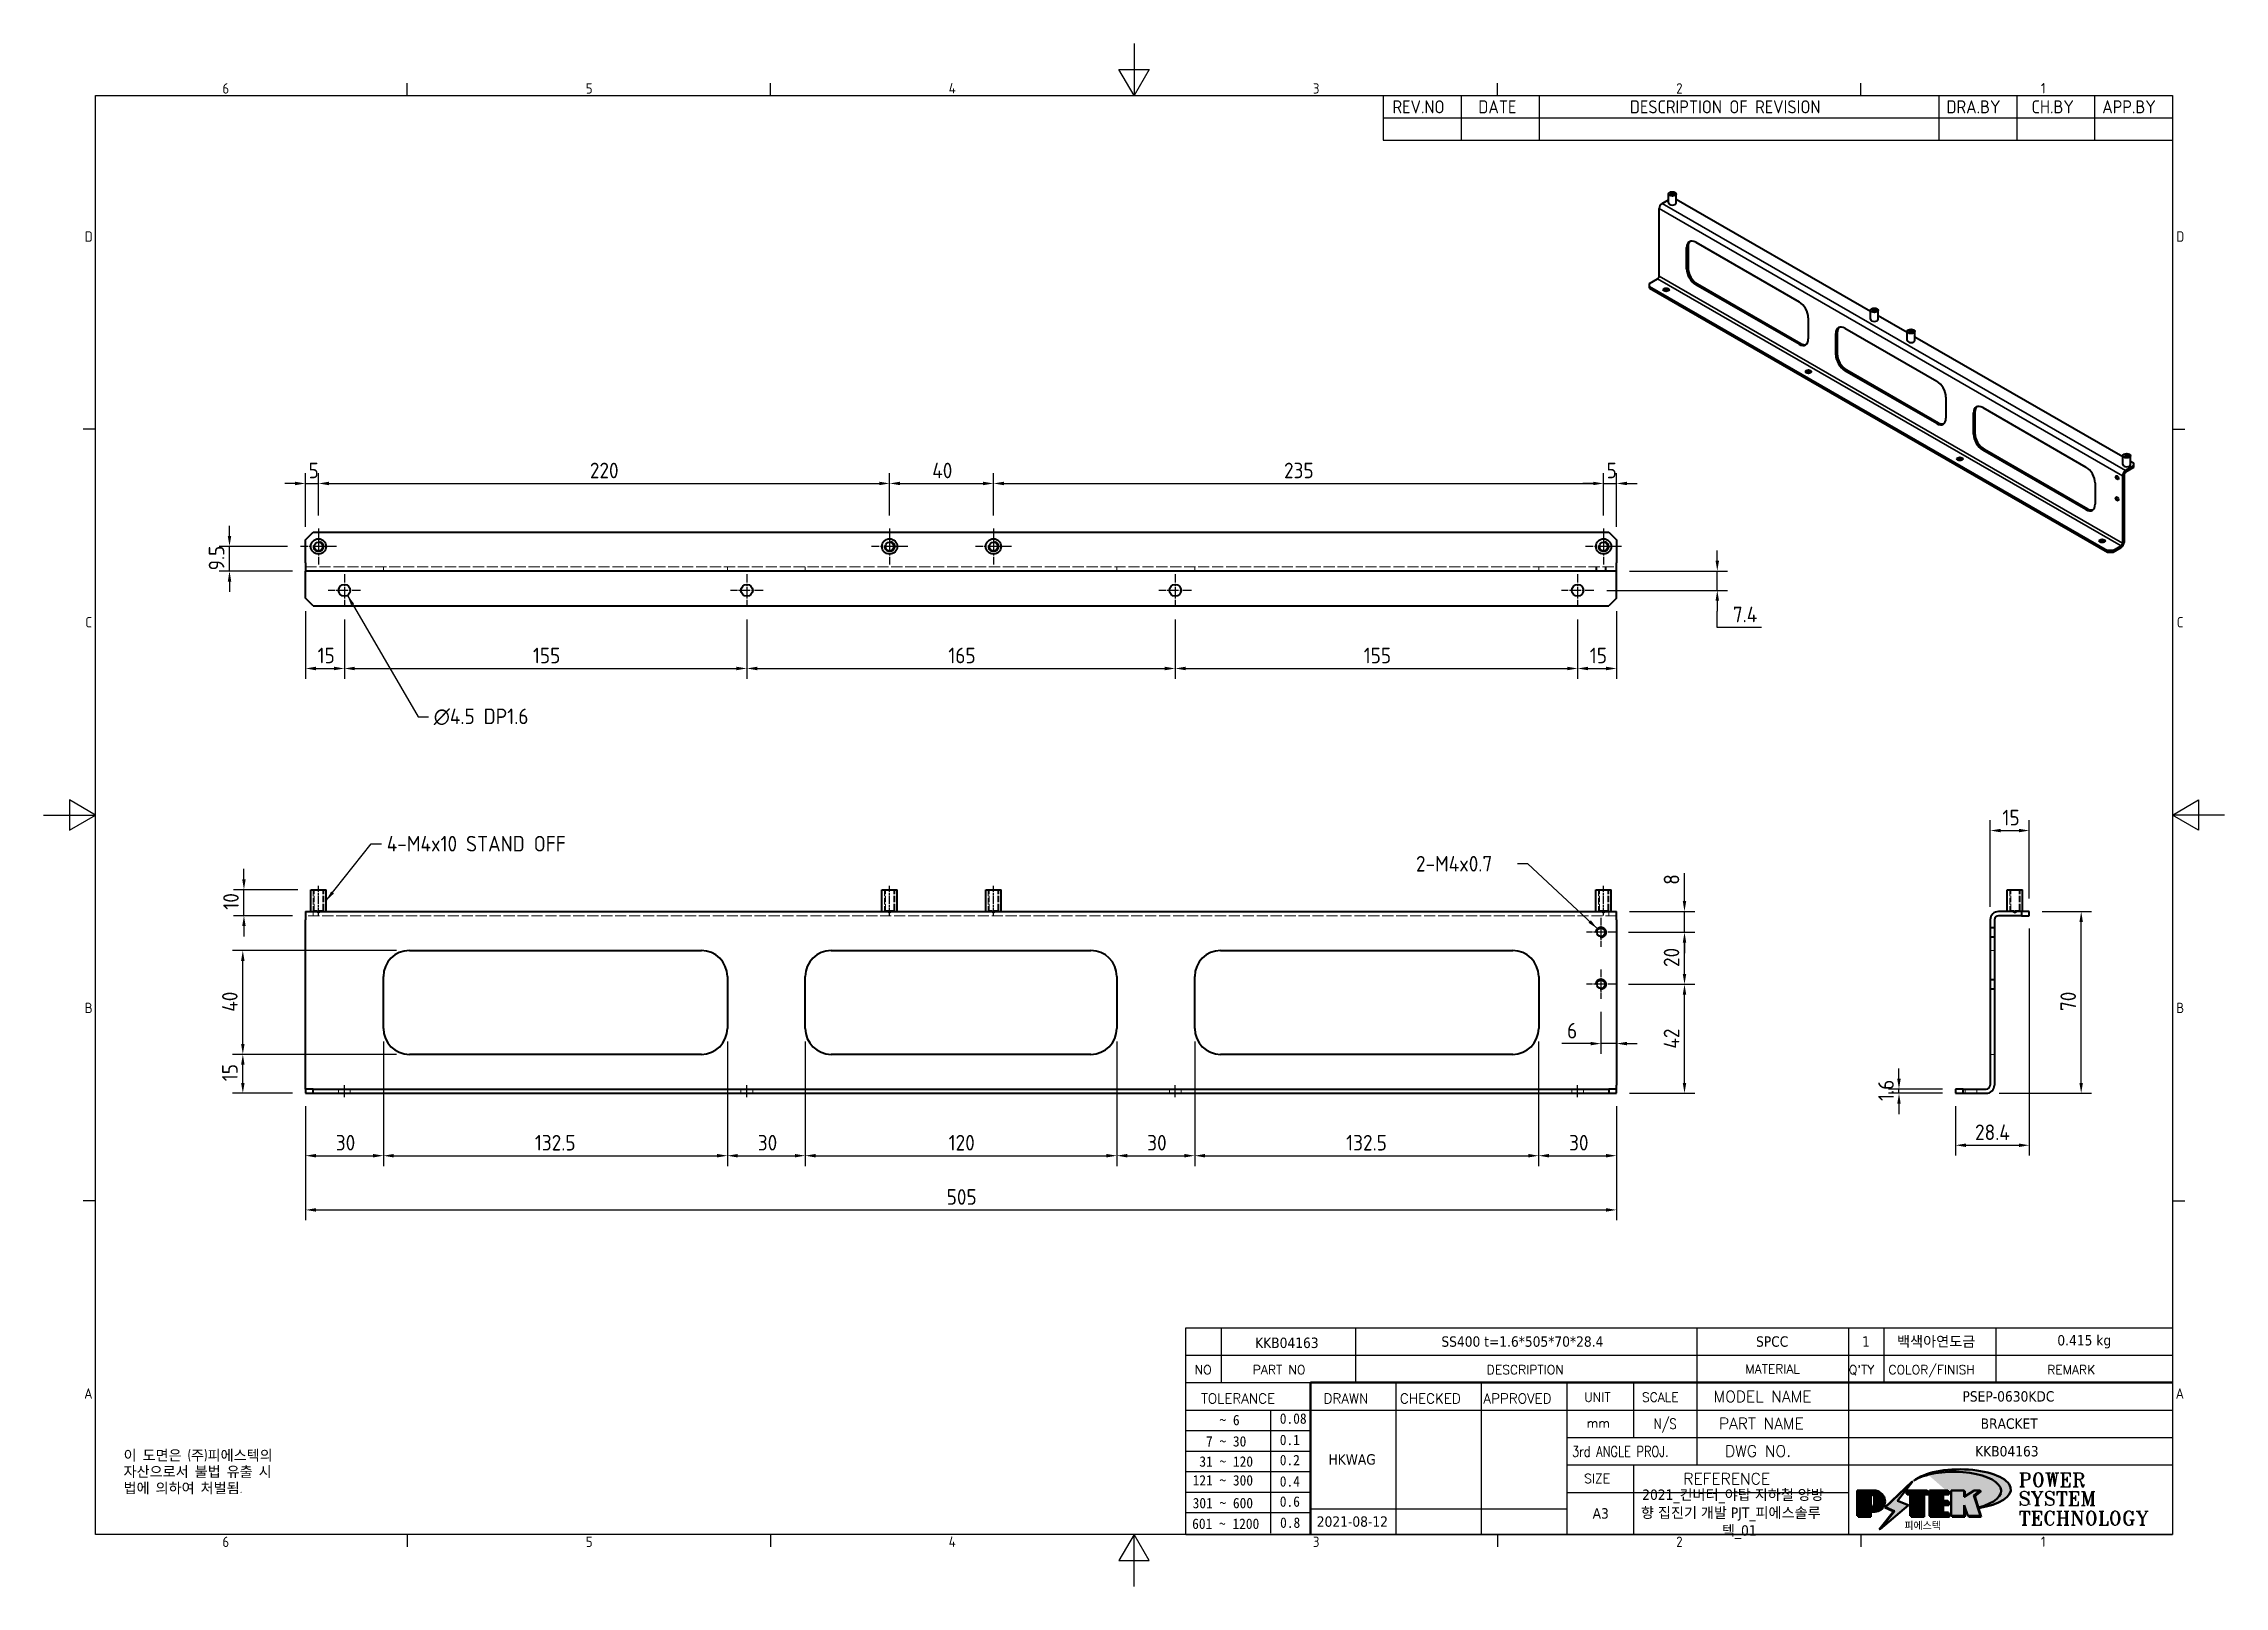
# Model space of a CAD drawing. Header units: millimetres. Extents: x 0 to 840, y 0 to 594.
import ezdxf
from ezdxf.enums import TextEntityAlignment as Align

# ---------------------------------------------------------------- set-up
doc = ezdxf.new("R2010")
doc.units = ezdxf.units.MM
doc.header["$LTSCALE"] = 2
doc.linetypes.add('CHAIN', pattern=[0.3543, 0.2362, -0.0295, 0.0591, -0.0295])
doc.linetypes.add('DASHED', pattern=[0.2067, 0.1654, -0.0413])
doc.layers.get('0').update_dxf_attribs({"color": 3, "lineweight": 25})
for name, color, linetype, lineweight in [('가려진 것(ISO)', 2, 'DASHED', 18), ('가시적인 것(ISO)', 3, 'Continuous', 40), ('가시적인 좁은 것(ISO)', 3, 'Continuous', 35), ('경계(ISO)', 7, 'Continuous', 25), ('기호(ISO)', 5, 'Continuous', 25), ('제목(ISO)', 5, 'Continuous', 50), ('중심 표식(ISO)', 1, 'Continuous', 25), ('중심선(ISO)', 1, 'Continuous', 25), ('치수(ISO)', 2, 'Continuous', 25), ('해치(ISO)', 7, 'Continuous', 18)]:
    doc.layers.add(name, color=color, linetype=linetype, lineweight=lineweight)
doc.styles.add('HAN_291', font='')
doc.styles.add('HAN_370', font='', dxfattribs={"width": 2})
doc.styles.add('ISO Proportiona M2B', font='isocp.shx')
doc.styles.add('RC_284', font='ROMANC.shx')
doc.styles.add('RC_287', font='ROMANC.shx')
doc.styles.add('RC_292', font='ROMANC.shx')
doc.styles.add('ROMANT_294', font='romant.shx')
doc.styles.add('문자 텍스트_PSTEK_POSCO', font='isocp.shx')
doc.styles.add('치수 텍스트_PSTEK_POSCO', font='isocp.shx')
doc.styles.add('텍스트 스타일198', font='tahoma.ttf')
doc.styles.add('텍스트 스타일333', font='ROMANC.shx', dxfattribs={"width": 0.8})
doc.styles.get('HAN_291').set_extended_font_data('GulimChe')
doc.styles.get('HAN_370').set_extended_font_data('GulimChe')
doc.dimstyles.new('치수_PSTEK_POSCO', dxfattribs={"dimscale": 2, "dimtxt": 3, "dimasz": 2, "dimexe": 2, "dimexo": 2.5, "dimgap": 1, "dimtad": 1, "dimrnd": 1e-08, "dimdsep": 46, "dimtxsty": '치수 텍스트_PSTEK_POSCO', "dimcen": 0.09, "dimdle": 10, "dimclrd": 7, "dimclre": 7, "dimclrt": 2, "dimadec": 1, "dimazin": 2, "dimtfac": 1, "dimtmove": 0, "dimatfit": 3, "dimfxl": 0, "dimtolj": 1, "dimlwd": -1, "dimlwe": -1, "dimarcsym": 0})
doc.dimstyles.new('치수_PSTEK_POSCO$7', dxfattribs={"dimscale": 2, "dimtxt": 3, "dimasz": 2, "dimexe": 2, "dimexo": 2.5, "dimgap": 1, "dimtad": 1, "dimrnd": 1e-08, "dimdsep": 46, "dimtxsty": '치수 텍스트_PSTEK_POSCO', "dimcen": 0.09, "dimdle": 10, "dimclrd": 7, "dimclre": 7, "dimclrt": 2, "dimadec": 1, "dimazin": 2, "dimtfac": 1, "dimtmove": 0, "dimatfit": 3, "dimfxl": 0, "dimtolj": 1, "dimlwd": -1, "dimlwe": -1, "dimarcsym": 0})

msp = doc.modelspace()

# ---------------------------------------------------------------- texts
at = {"layer": '기호(ISO)', "color": 2, "char_height": 5, "attachment_point": 7, "style": 'ISO Proportiona M2B'}
for s, insert in [('REV.NO', (519.574, 567.166)), ('DATE', (552.628, 567.166)), ('DESCRIPTION OF REVISION', (611.014, 567.166)), ('DRA.BY', (732.951, 567.166)), ('CH.BY', (765.729, 567.166)), ('APP.BY', (792.955, 567.166))]:
    msp.add_mtext(s, dxfattribs=dict(at, insert=insert))
at = {"layer": '기호(ISO)', "color": 2, "char_height": 6, "attachment_point": 4, "line_spacing_factor": 0.525, "style": '치수 텍스트_PSTEK_POSCO'}
for s, insert, width in [('{\\fAIGDT|b0|i0;\\H6.0000;n\\fisocp|b0|i0;\\H6.0000;4.5 DP1.6}', (150.277, 334.794), 42.47945), ('{2-M4x0.7}', (528.617, 278.238), 37.04618)]:
    msp.add_mtext(s, dxfattribs=dict(at, insert=insert, width=width))
at = {"layer": '기호(ISO)', "color": 2, "insert": (132.188, 285.944), "char_height": 6, "width": 81.36115, "attachment_point": 4, "style": '치수 텍스트_PSTEK_POSCO'}
msp.add_mtext('{\\fISOCP|b0|i0;\\H6.0000;4-M4x10 STAND OFF}', dxfattribs=at)
at = {"layer": '기호(ISO)', "color": 7, "insert": (30.789, 52.457), "char_height": 4, "width": 102.48028, "attachment_point": 1, "line_spacing_factor": 0.944221, "style": '문자 텍스트_PSTEK_POSCO'}
msp.add_mtext('{이 도면은 (주)피에스텍의\\P자산으로서 불법 유출 시 \\P법에 의하여 처벌됨.}', dxfattribs=at)

# ---------------------------------------------------------------- blocks, each defined once
blk = doc.blocks.new('경계 Default Border')
at = {"layer": '경계(ISO)'}
for p, q in [((70, 287), (70, 289.4)), ((140, 287), (140, 289.4)), ((280, 287), (280, 289.4)), ((350, 287), (350, 289.4)), ((10, 222.75), (7.6, 222.75)), ((410, 222.75), (412.4, 222.75)), ((10, 74.25), (7.6, 74.25)), ((410, 74.25), (412.4, 74.25)), ((70, 10), (70, 7.6)), ((140, 10), (140, 7.6)), ((280, 10), (280, 7.6)), ((350, 10), (350, 7.6))]:
    blk.add_line(p, q, dxfattribs=at)
at = {"layer": '경계(ISO)', "flags": 128}
for points in [[(210, 297), (210, 287), (207.11, 292), (212.89, 292), (210, 287)], [(10, 10), (10, 287), (410, 287), (410, 10), (10, 10)], [(0, 148.5), (10, 148.5), (5, 151.39), (5, 145.61), (10, 148.5)], [(420, 148.5), (410, 148.5), (415, 151.39), (415, 145.61), (410, 148.5)], [(210, 0), (210, 10), (207.11, 5), (212.89, 5), (210, 10)]]:
    blk.add_lwpolyline(points, dxfattribs=at)
at = {"layer": '경계(ISO)', "color": 2, "char_height": 2, "attachment_point": 7, "style": '문자 텍스트_PSTEK_POSCO'}
for s, insert in [('6', (34.43, 287.38)), ('5', (104.43, 287.38)), ('4', (174.32, 287.4)), ('3', (244.45, 287.38)), ('2', (314.42, 287.38)), ('1', (384.66, 287.4)), ('D', (7.92, 258.86)), ('D', (410.72, 258.86)), ('C', (8.03, 184.61)), ('C', (410.83, 184.61)), ('B', (7.92, 110.36)), ('B', (410.72, 110.36)), ('A', (7.81, 36.12)), ('A', (410.61, 36.12)), ('6', (34.43, 7.58)), ('5', (104.43, 7.58)), ('4', (174.32, 7.6)), ('3', (244.45, 7.58)), ('2', (314.42, 7.58)), ('1', (384.66, 7.6))]:
    blk.add_mtext(s, dxfattribs=dict(at, insert=insert))
blk = doc.blocks.new('제목 블록 PSTEK')
for color, points in [(252, [(317.22, 17.06), (322.03, 21.63), (322.28, 21.94), (317.05, 16.98), (318.75, 16.19), (316, 12.72), (316.34, 13), (318.92, 16.27)]), (5, [(321.62, 17.42), (319.53, 18.25), (322.45, 22.02), (317.22, 17.06), (318.92, 16.27), (316.17, 12.8)]), (1, [(324.48, 19.61), (325.24, 19.61), (325.24, 20.26), (321.23, 20.26), (321.23, 19.61), (321.98, 19.61), (321.98, 15.34), (324.48, 15.34)]), (252, [(321.98, 19.61), (321.4, 19.61), (321.4, 19.46), (321.98, 19.46)]), (252, [(324.66, 19.46), (325.42, 19.46), (325.42, 20.11), (325.24, 20.11), (325.24, 19.61), (324.48, 19.61), (324.48, 15.34), (322.16, 15.34), (322.16, 15.19), (324.66, 15.19)]), (1, [(329.23, 20.26), (325.66, 20.26), (325.66, 15.34), (329.36, 15.34), (329.36, 15.99), (328.11, 15.99), (328.11, 17.56), (329.23, 17.56), (329.23, 18.26), (328.11, 18.26), (328.11, 19.61), (329.23, 19.61)]), (252, [(328.29, 19.46), (329.41, 19.46), (329.41, 20.11), (329.23, 20.11), (329.23, 19.61), (328.11, 19.61), (328.11, 18.26), (328.29, 18.26)]), (252, [(328.29, 17.42), (329.41, 17.42), (329.41, 18.11), (329.23, 18.11), (329.23, 17.56), (328.11, 17.56), (328.11, 15.99), (328.29, 15.99)]), (1, [(332.33, 20.26), (329.86, 20.26), (329.86, 15.34), (332.33, 15.34), (332.33, 17.43), (333.07, 15.34), (335.49, 15.34), (334.25, 19.31), (335.44, 20.26), (334.31, 20.26), (332.33, 19)]), (252, [(332.51, 16.93), (332.33, 17.43), (332.33, 15.34), (330.04, 15.34), (330.04, 15.19), (332.51, 15.19)]), (252, [(332.51, 20.11), (332.33, 20.11), (332.33, 19), (332.51, 19.11)]), (252, [(335.62, 20.11), (335.25, 20.11), (334.25, 19.31), (335.49, 15.34), (333.2, 15.34), (333.25, 15.19), (335.66, 15.19), (334.43, 19.16)]), (252, [(329.54, 15.85), (329.36, 15.85), (329.36, 15.34), (325.83, 15.34), (325.83, 15.19), (329.54, 15.19)])]:
    blk.add_hatch(color=color).paths.add_polyline_path(points)
h = blk.add_hatch(color=1)
edge = h.paths.add_edge_path(flags=0)
edge.add_line((314.22, 19.61), (314.22, 17))
edge.add_line((314.22, 17), (314.35, 17))
edge.add_arc((314.35, 17.65), 0.651, 270, 360)
edge.add_line((315, 17.65), (315, 18.96))
edge.add_arc((314.35, 18.96), 0.651, 0, 90)
edge.add_line((314.35, 19.61), (314.22, 19.61))
edge = h.paths.add_edge_path()
edge.add_arc((314.98, 18.29), 1.97, 270, 450)
edge.add_line((314.98, 20.26), (311.77, 20.26))
edge.add_line((311.77, 20.26), (311.77, 15.34))
edge.add_line((311.77, 15.34), (314.22, 15.34))
edge.add_line((314.22, 15.34), (314.22, 16.32))
edge.add_line((314.22, 16.32), (314.98, 16.32))
h = blk.add_hatch(color=252)
edge = h.paths.add_edge_path()
edge.add_arc((314.98, 18.29), 1.97, 270, 406.8279)
edge.add_arc((315.16, 18.14), 1.97, -90, 53.561, ccw=False)
edge.add_line((315.16, 16.17), (314.4, 16.17))
edge.add_line((314.4, 16.17), (314.4, 15.19))
edge.add_line((314.4, 15.19), (311.94, 15.19))
edge.add_line((311.94, 15.19), (311.94, 15.34))
edge.add_line((311.94, 15.34), (314.22, 15.34))
edge.add_line((314.22, 15.34), (314.22, 16.32))
edge.add_line((314.22, 16.32), (314.98, 16.32))
h = blk.add_hatch(color=252)
edge = h.paths.add_edge_path()
edge.add_line((314.4, 19.46), (314.53, 19.46))
edge.add_arc((314.53, 18.81), 0.651, 60.4189, 90, ccw=False)
edge.add_arc((314.35, 18.96), 0.651, 39.9699, 90)
edge.add_line((314.35, 19.61), (314.22, 19.61))
edge.add_line((314.22, 19.61), (314.22, 17))
edge.add_line((314.22, 17), (314.35, 17))
edge.add_arc((314.35, 17.65), 0.651, 270, 274.6931)
edge.add_line((314.4, 17), (314.4, 19.46))
at = {"layer": '해치(ISO)', "true_color": 0x27d1fc}
h = blk.add_hatch(color=140, dxfattribs=at)
edge = h.paths.add_edge_path()
edge.add_ellipse((330.37, 20.16), major_axis=(9.1, 0), ratio=0.40699, start_angle=301.3098, end_angle=507.7437)
edge.add_ellipse((331.53, 20.46), major_axis=(-9.82, 0), ratio=0.39426, start_angle=111.5121, end_angle=334.4703, ccw=False)
edge.add_line((335.14, 16.86), (335.1, 16.99))
at = {"color": 180}
for p, q in [((182.48, 11.79), (182.48, 51.57)), ((182.48, 51.57), (372.48, 51.57)), ((189.27, 51.57), (189.27, 41.01)), ((215.22, 41.01), (215.22, 51.57)), ((280.88, 51.57), (280.88, 41.01)), ((310.09, 51.57), (310.09, 41.01)), ((316.9, 51.57), (316.9, 41.01)), ((338.46, 51.57), (338.46, 41.01)), ((372.48, 51.57), (372.48, 11.79)), ((182.48, 46.29), (372.48, 46.29)), ((182.48, 41.01), (206.45, 41.01)), ((222.94, 11.79), (222.94, 41.01)), ((239.43, 11.79), (239.43, 41.01)), ((255.92, 11.79), (255.92, 41.01)), ((268.69, 41.01), (268.69, 30.45)), ((280.88, 41.01), (280.88, 25.17)), ((310.09, 41.01), (310.09, 11.79)), ((182.48, 35.73), (206.45, 35.73)), ((198.86, 12.03), (198.86, 35.73)), ((206.45, 35.73), (372.48, 35.73)), ((182.48, 31.78), (206.45, 31.78)), ((255.92, 30.45), (372.48, 30.45)), ((182.48, 27.83), (206.45, 27.83)), ((182.48, 23.88), (206.45, 23.88)), ((255.92, 25.17), (372.48, 25.17)), ((268.69, 25.17), (268.69, 11.79)), ((182.48, 19.93), (206.45, 19.93)), ((255.92, 19.89), (310.09, 19.89)), ((182.48, 15.98), (206.45, 15.98)), ((206.45, 16.74), (255.92, 16.74)), ((182.48, 11.79), (372.48, 11.79))]:
    blk.add_line(p, q, dxfattribs=at)
at = {"color": 7, "lineweight": 50}
for p, q in [((206.45, 11.79), (206.45, 41.01)), ((206.45, 41.01), (372.48, 41.01))]:
    blk.add_line(p, q, dxfattribs=at)
at = {"color": 7}
for p, q in [((322.28, 21.94), (317.05, 16.98)), ((322.45, 22.02), (317.22, 17.06)), ((317.22, 17.06), (322.03, 21.63)), ((319.53, 18.25), (322.45, 22.02)), ((322.03, 21.63), (322.28, 21.94)), ((314.98, 20.26), (311.77, 20.26)), ((311.77, 20.26), (311.77, 15.34)), ((314.98, 20.26), (311.77, 20.26)), ((311.77, 20.26), (311.77, 15.34)), ((314.22, 17), (314.22, 19.61)), ((314.22, 19.61), (314.35, 19.61)), ((314.35, 19.61), (314.22, 19.61)), ((314.22, 19.61), (314.22, 17)), ((314.22, 17), (314.22, 19.61)), ((314.22, 19.61), (314.35, 19.61)), ((314.35, 17), (314.22, 17)), ((314.22, 17), (314.35, 17)), ((314.35, 17), (314.22, 17)), ((314.4, 19.46), (314.53, 19.46)), ((314.4, 17), (314.4, 19.46)), ((315, 18.96), (315, 17.65)), ((315, 18.96), (315, 17.65)), ((316.17, 12.8), (321.62, 17.42)), ((317.05, 16.98), (318.75, 16.19)), ((318.92, 16.27), (317.22, 17.06)), ((317.22, 17.06), (318.92, 16.27)), ((321.62, 17.42), (319.53, 18.25)), ((325.24, 20.26), (321.23, 20.26)), ((321.23, 20.26), (321.23, 19.61)), ((325.24, 20.26), (321.23, 20.26)), ((321.23, 20.26), (321.23, 19.61)), ((321.23, 19.61), (321.98, 19.61)), ((321.23, 19.61), (321.98, 19.61)), ((321.4, 19.61), (321.4, 19.46)), ((321.98, 19.61), (321.4, 19.61)), ((321.4, 19.46), (321.98, 19.46)), ((321.98, 19.61), (321.98, 15.34)), ((321.98, 19.46), (321.98, 19.61)), ((321.98, 19.61), (321.98, 15.34)), ((324.48, 19.61), (325.24, 19.61)), ((324.48, 15.34), (324.48, 19.61)), ((325.24, 19.61), (324.48, 19.61)), ((324.48, 19.61), (324.48, 15.34)), ((324.48, 19.61), (325.24, 19.61)), ((324.48, 15.34), (324.48, 19.61)), ((324.66, 19.46), (325.42, 19.46)), ((324.66, 15.19), (324.66, 19.46)), ((325.24, 19.61), (325.24, 20.26)), ((325.24, 19.61), (325.24, 20.26)), ((325.42, 20.11), (325.24, 20.11)), ((325.24, 20.11), (325.24, 19.61)), ((325.42, 19.46), (325.42, 20.11)), ((329.23, 20.26), (325.66, 20.26)), ((325.66, 20.26), (325.66, 15.34)), ((325.66, 20.26), (325.66, 15.34)), ((329.23, 20.26), (325.66, 20.26)), ((328.11, 18.26), (328.11, 19.61)), ((328.11, 19.61), (329.23, 19.61)), ((329.23, 19.61), (328.11, 19.61)), ((328.11, 19.61), (328.11, 18.26)), ((328.11, 18.26), (328.11, 19.61)), ((328.11, 19.61), (329.23, 19.61)), ((329.23, 18.26), (328.11, 18.26)), ((328.11, 18.26), (328.29, 18.26)), ((329.23, 18.26), (328.11, 18.26)), ((328.11, 17.56), (329.23, 17.56)), ((328.11, 15.99), (328.11, 17.56)), ((329.23, 17.56), (328.11, 17.56)), ((328.11, 17.56), (328.11, 15.99)), ((328.11, 17.56), (329.23, 17.56)), ((328.11, 15.99), (328.11, 17.56)), ((328.29, 18.26), (328.29, 19.46)), ((328.29, 19.46), (329.41, 19.46)), ((328.29, 15.99), (328.29, 17.42)), ((328.29, 17.42), (329.41, 17.42)), ((329.23, 19.61), (329.23, 20.26)), ((329.23, 19.61), (329.23, 20.26)), ((329.41, 20.11), (329.23, 20.11)), ((329.23, 20.11), (329.23, 19.61)), ((329.23, 17.56), (329.23, 18.26)), ((329.23, 17.56), (329.23, 18.26)), ((329.41, 18.11), (329.23, 18.11)), ((329.23, 18.11), (329.23, 17.56)), ((329.41, 19.46), (329.41, 20.11)), ((329.41, 17.42), (329.41, 18.11)), ((332.33, 20.26), (329.86, 20.26)), ((329.86, 20.26), (329.86, 15.34)), ((329.86, 20.26), (329.86, 15.34)), ((332.33, 20.26), (329.86, 20.26)), ((334.31, 20.26), (332.33, 19)), ((332.33, 19), (332.33, 20.26)), ((334.31, 20.26), (332.33, 19)), ((332.33, 19), (332.33, 20.26)), ((332.51, 20.11), (332.33, 20.11)), ((332.33, 20.11), (332.33, 19)), ((332.33, 19), (332.51, 19.11)), ((332.33, 17.43), (333.07, 15.34)), ((332.33, 15.34), (332.33, 17.43)), ((332.51, 16.93), (332.33, 17.43)), ((332.33, 17.43), (332.33, 15.34)), ((332.33, 17.43), (333.07, 15.34)), ((332.33, 15.34), (332.33, 17.43)), ((332.51, 19.11), (332.51, 20.11)), ((332.51, 15.19), (332.51, 16.93)), ((334.25, 19.31), (335.44, 20.26)), ((334.25, 19.31), (335.44, 20.26)), ((335.25, 20.11), (334.25, 19.31)), ((335.49, 15.34), (334.25, 19.31)), ((334.25, 19.31), (335.49, 15.34)), ((335.49, 15.34), (334.25, 19.31)), ((335.44, 20.26), (334.31, 20.26)), ((335.44, 20.26), (334.31, 20.26)), ((334.43, 19.16), (335.62, 20.11)), ((335.66, 15.19), (334.43, 19.16)), ((335.62, 20.11), (335.25, 20.11)), ((345.04, 17.5), (344.99, 17.69)), ((311.77, 15.34), (314.22, 15.34)), ((311.77, 15.34), (314.22, 15.34)), ((314.22, 15.34), (311.94, 15.34)), ((311.94, 15.34), (311.94, 15.19)), ((311.94, 15.19), (314.4, 15.19)), ((314.22, 16.32), (314.98, 16.32)), ((314.22, 15.34), (314.22, 16.32)), ((314.98, 16.32), (314.22, 16.32)), ((314.22, 16.32), (314.22, 15.34)), ((314.22, 16.32), (314.98, 16.32)), ((314.22, 15.34), (314.22, 16.32)), ((314.4, 16.17), (315.16, 16.17)), ((314.4, 15.19), (314.4, 16.17)), ((318.75, 16.19), (316, 12.72)), ((316, 12.72), (316.34, 13)), ((318.92, 16.27), (316.17, 12.8)), ((316.34, 13), (318.92, 16.27)), ((321.98, 15.34), (324.48, 15.34)), ((321.98, 15.34), (324.48, 15.34)), ((324.48, 15.34), (322.16, 15.34)), ((322.16, 15.34), (322.16, 15.19)), ((322.16, 15.19), (324.66, 15.19)), ((325.66, 15.34), (329.36, 15.34)), ((325.66, 15.34), (329.36, 15.34)), ((329.36, 15.34), (325.83, 15.34)), ((325.83, 15.34), (325.83, 15.19)), ((325.83, 15.19), (329.54, 15.19)), ((329.36, 15.99), (328.11, 15.99)), ((328.11, 15.99), (328.29, 15.99)), ((329.36, 15.99), (328.11, 15.99)), ((329.36, 15.34), (329.36, 15.99)), ((329.36, 15.34), (329.36, 15.99)), ((329.54, 15.85), (329.36, 15.85)), ((329.36, 15.85), (329.36, 15.34)), ((329.54, 15.19), (329.54, 15.85)), ((329.86, 15.34), (332.33, 15.34)), ((329.86, 15.34), (332.33, 15.34)), ((332.33, 15.34), (330.04, 15.34)), ((330.04, 15.34), (330.04, 15.19)), ((330.04, 15.19), (332.51, 15.19)), ((333.07, 15.34), (335.49, 15.34)), ((333.07, 15.34), (335.49, 15.34)), ((335.49, 15.34), (333.2, 15.34)), ((333.2, 15.34), (333.25, 15.19)), ((333.25, 15.19), (335.66, 15.19))]:
    blk.add_line(p, q, dxfattribs=at)
at = {"color": 5}
for p, q in [((322.45, 22.02), (317.22, 17.06)), ((319.53, 18.25), (322.45, 22.02)), ((316.17, 12.8), (321.62, 17.42)), ((317.22, 17.06), (318.92, 16.27)), ((321.62, 17.42), (319.53, 18.25)), ((318.92, 16.27), (316.17, 12.8))]:
    blk.add_line(p, q, dxfattribs=at)
at = {"color": 1}
for p, q in [((314.98, 20.26), (311.77, 20.26)), ((311.77, 20.26), (311.77, 15.34)), ((314.22, 17), (314.22, 19.61)), ((314.22, 19.61), (314.35, 19.61)), ((314.35, 17), (314.22, 17)), ((315, 18.96), (315, 17.65)), ((325.24, 20.26), (321.23, 20.26)), ((321.23, 20.26), (321.23, 19.61)), ((321.23, 19.61), (321.98, 19.61)), ((321.98, 19.61), (321.98, 15.34)), ((324.48, 19.61), (325.24, 19.61)), ((324.48, 15.34), (324.48, 19.61)), ((325.24, 19.61), (325.24, 20.26)), ((329.23, 20.26), (325.66, 20.26)), ((325.66, 20.26), (325.66, 15.34)), ((328.11, 18.26), (328.11, 19.61)), ((328.11, 19.61), (329.23, 19.61)), ((329.23, 18.26), (328.11, 18.26)), ((328.11, 17.56), (329.23, 17.56)), ((328.11, 15.99), (328.11, 17.56)), ((329.23, 19.61), (329.23, 20.26)), ((329.23, 17.56), (329.23, 18.26)), ((332.33, 20.26), (329.86, 20.26)), ((329.86, 20.26), (329.86, 15.34)), ((334.31, 20.26), (332.33, 19)), ((332.33, 19), (332.33, 20.26)), ((332.33, 17.43), (333.07, 15.34)), ((332.33, 15.34), (332.33, 17.43)), ((334.25, 19.31), (335.44, 20.26)), ((335.49, 15.34), (334.25, 19.31)), ((335.44, 20.26), (334.31, 20.26)), ((311.77, 15.34), (314.22, 15.34)), ((314.22, 16.32), (314.98, 16.32)), ((314.22, 15.34), (314.22, 16.32)), ((321.98, 15.34), (324.48, 15.34)), ((325.66, 15.34), (329.36, 15.34)), ((329.36, 15.99), (328.11, 15.99)), ((329.36, 15.34), (329.36, 15.99)), ((329.86, 15.34), (332.33, 15.34)), ((333.07, 15.34), (335.49, 15.34))]:
    blk.add_line(p, q, dxfattribs=at)
at = {"color": 7}
for centre, radius, start, end in [((314.35, 18.96), 0.651, 0, 90), ((314.35, 18.96), 0.651, 39.9699, 90), ((314.35, 18.96), 0.651, 0, 90), ((314.35, 17.65), 0.651, 270, 0), ((314.35, 17.65), 0.651, 270, 0), ((314.35, 17.65), 0.651, 270, 274.6931), ((314.53, 18.81), 0.651, 60.4189, 90), ((314.98, 18.29), 1.97, 270, 90), ((314.98, 18.29), 1.97, 270, 90), ((314.98, 18.29), 1.97, 270, 46.8279), ((315.16, 18.14), 1.97, 270, 53.561)]:
    blk.add_arc(centre, radius, start, end, dxfattribs=at)
at = {"color": 1}
for centre, radius, start, end in [((314.35, 18.96), 0.651, 0, 90), ((314.35, 17.65), 0.651, 270, 0), ((314.98, 18.29), 1.97, 270, 90)]:
    blk.add_arc(centre, radius, start, end, dxfattribs=at)
at = {"layer": '제목(ISO)', "lineweight": 18}
blk.add_line((182.48, 35.73), (182.48, 11.79), dxfattribs=at)
at = {"layer": '제목(ISO)'}
for p, q in [((322.28, 21.94), (317.05, 16.98)), ((322.45, 22.02), (317.22, 17.06)), ((317.22, 17.06), (322.03, 21.63)), ((319.53, 18.25), (322.45, 22.02)), ((322.03, 21.63), (322.28, 21.94)), ((314.98, 20.26), (311.77, 20.26)), ((311.77, 20.26), (311.77, 15.34)), ((314.22, 17), (314.22, 19.61)), ((314.22, 19.61), (314.35, 19.61)), ((314.35, 19.61), (314.22, 19.61)), ((314.22, 19.61), (314.22, 17)), ((314.35, 17), (314.22, 17)), ((314.22, 17), (314.35, 17)), ((314.4, 19.46), (314.53, 19.46)), ((314.4, 17), (314.4, 19.46)), ((315, 18.96), (315, 17.65)), ((316.17, 12.8), (321.62, 17.42)), ((317.05, 16.98), (318.75, 16.19)), ((317.22, 17.06), (318.92, 16.27)), ((318.92, 16.27), (317.22, 17.06)), ((321.62, 17.42), (319.53, 18.25)), ((325.24, 20.26), (321.23, 20.26)), ((321.23, 20.26), (321.23, 19.61)), ((321.23, 19.61), (321.98, 19.61)), ((321.98, 19.61), (321.4, 19.61)), ((321.4, 19.61), (321.4, 19.46)), ((321.4, 19.46), (321.98, 19.46)), ((321.98, 19.61), (321.98, 15.34)), ((321.98, 19.46), (321.98, 19.61)), ((324.48, 19.61), (325.24, 19.61)), ((324.48, 15.34), (324.48, 19.61)), ((325.24, 19.61), (324.48, 19.61)), ((324.48, 19.61), (324.48, 15.34)), ((324.66, 19.46), (325.42, 19.46)), ((324.66, 15.19), (324.66, 19.46)), ((325.24, 19.61), (325.24, 20.26)), ((325.42, 20.11), (325.24, 20.11)), ((325.24, 20.11), (325.24, 19.61)), ((325.42, 19.46), (325.42, 20.11)), ((329.23, 20.26), (325.66, 20.26)), ((325.66, 20.26), (325.66, 15.34)), ((328.11, 18.26), (328.11, 19.61)), ((328.11, 19.61), (329.23, 19.61)), ((329.23, 19.61), (328.11, 19.61)), ((328.11, 19.61), (328.11, 18.26)), ((329.23, 18.26), (328.11, 18.26)), ((328.11, 18.26), (328.29, 18.26)), ((328.11, 15.99), (328.11, 17.56)), ((328.11, 17.56), (329.23, 17.56)), ((329.23, 17.56), (328.11, 17.56)), ((328.11, 17.56), (328.11, 15.99)), ((328.29, 19.46), (329.41, 19.46)), ((328.29, 18.26), (328.29, 19.46)), ((328.29, 17.42), (329.41, 17.42)), ((328.29, 15.99), (328.29, 17.42)), ((329.23, 19.61), (329.23, 20.26)), ((329.41, 20.11), (329.23, 20.11)), ((329.23, 20.11), (329.23, 19.61)), ((329.23, 17.56), (329.23, 18.26)), ((329.41, 18.11), (329.23, 18.11)), ((329.23, 18.11), (329.23, 17.56)), ((329.41, 19.46), (329.41, 20.11)), ((329.41, 17.42), (329.41, 18.11)), ((332.33, 20.26), (329.86, 20.26)), ((329.86, 20.26), (329.86, 15.34)), ((334.31, 20.26), (332.33, 19)), ((332.33, 19), (332.33, 20.26)), ((332.51, 20.11), (332.33, 20.11)), ((332.33, 20.11), (332.33, 19)), ((332.33, 19), (332.51, 19.11)), ((332.33, 15.34), (332.33, 17.43)), ((332.33, 17.43), (333.07, 15.34)), ((332.51, 16.93), (332.33, 17.43)), ((332.33, 17.43), (332.33, 15.34)), ((332.51, 19.11), (332.51, 20.11)), ((332.51, 15.19), (332.51, 16.93)), ((334.25, 19.31), (335.44, 20.26)), ((335.25, 20.11), (334.25, 19.31)), ((335.49, 15.34), (334.25, 19.31)), ((334.25, 19.31), (335.49, 15.34)), ((335.44, 20.26), (334.31, 20.26)), ((334.43, 19.16), (335.62, 20.11)), ((335.66, 15.19), (334.43, 19.16)), ((335.62, 20.11), (335.25, 20.11)), ((311.77, 15.34), (314.22, 15.34)), ((314.22, 15.34), (311.94, 15.34)), ((311.94, 15.34), (311.94, 15.19)), ((311.94, 15.19), (314.4, 15.19)), ((314.22, 15.34), (314.22, 16.32)), ((314.22, 16.32), (314.98, 16.32)), ((314.98, 16.32), (314.22, 16.32)), ((314.22, 16.32), (314.22, 15.34)), ((314.4, 15.19), (314.4, 16.17)), ((314.4, 16.17), (315.16, 16.17)), ((318.75, 16.19), (316, 12.72)), ((316, 12.72), (316.34, 13)), ((318.92, 16.27), (316.17, 12.8)), ((316.34, 13), (318.92, 16.27)), ((321.98, 15.34), (324.48, 15.34)), ((324.48, 15.34), (322.16, 15.34)), ((322.16, 15.34), (322.16, 15.19)), ((322.16, 15.19), (324.66, 15.19)), ((325.66, 15.34), (329.36, 15.34)), ((329.36, 15.34), (325.83, 15.34)), ((325.83, 15.34), (325.83, 15.19)), ((325.83, 15.19), (329.54, 15.19)), ((329.36, 15.99), (328.11, 15.99)), ((328.11, 15.99), (328.29, 15.99)), ((329.36, 15.34), (329.36, 15.99)), ((329.54, 15.85), (329.36, 15.85)), ((329.36, 15.85), (329.36, 15.34)), ((329.54, 15.19), (329.54, 15.85)), ((329.86, 15.34), (332.33, 15.34)), ((332.33, 15.34), (330.04, 15.34)), ((330.04, 15.34), (330.04, 15.19)), ((330.04, 15.19), (332.51, 15.19)), ((333.07, 15.34), (335.49, 15.34)), ((335.49, 15.34), (333.2, 15.34)), ((333.2, 15.34), (333.25, 15.19)), ((333.25, 15.19), (335.66, 15.19))]:
    blk.add_line(p, q, dxfattribs=at)
at = {"layer": '제목(ISO)', "color": 4}
blk.add_line((335.14, 16.86), (335.1, 16.99), dxfattribs=at)
at = {"layer": '제목(ISO)'}
for centre, radius, start, end in [((314.35, 18.96), 0.651, 0, 90), ((314.35, 18.96), 0.651, 39.9699, 90), ((314.35, 17.65), 0.651, 270, 0), ((314.35, 17.65), 0.651, 270, 274.6931), ((314.53, 18.81), 0.651, 60.4189, 90), ((314.98, 18.29), 1.97, 46.8279, 90), ((314.98, 18.29), 1.97, 270, 46.8279), ((314.98, 18.29), 1.97, 270, 46.8279), ((315.16, 18.14), 1.97, 270, 53.561)]:
    blk.add_arc(centre, radius, start, end, dxfattribs=at)
at = {"layer": '제목(ISO)', "color": 4}
for centre, major_axis, ratio, start_param, end_param in [((331.53, 20.46), (9.82, 0), 0.39426, 5.087845, 8.9792), ((330.37, 20.16), (9.1, 0), 0.40699, 5.258849, 8.861799)]:
    blk.add_ellipse(centre, major_axis=major_axis, ratio=ratio, start_param=start_param, end_param=end_param, dxfattribs=at)
at = {"color": 2}
for s, height, style, p in [('NO', 1.742, 'RC_284', (184.14, 42.62)), ('PART NO', 1.742, 'RC_284', (195.34, 42.62)), ('DESCRIPTION', 1.7424, 'RC_284', (240.4, 42.62)), ("Q'TY", 1.742, 'RC_284', (310.14, 42.62)), ('COLOR/FINISH', 1.7424, 'RC_284', (317.77, 42.62)), ('REMARK', 1.742, 'RC_284', (348.35, 42.62)), (' TOLERANCE', 1.9, 'RC_287', (184.09, 37.01)), ('DRAWN', 1.9, 'RC_287', (208.98, 37.01)), ('CHECKED', 1.9, 'RC_287', (223.69, 37.01)), ('APPROVED', 1.9, 'RC_287', (239.78, 37.01)), ('UNIT', 1.742, 'RC_284', (259.17, 37.34)), ('SCALE', 1.742, 'RC_284', (270.29, 37.34)), ('MODEL NAME', 2.178, 'RC_292', (284.1, 37.25)), ('    ~ 6', 2, 'HAN_291', (183.77, 32.82)), ('0.08', 2, 'HAN_291', (200.55, 33.1)), ('PART NAME', 2.178, 'RC_292', (285.14, 32.03)), ('  7 ~ 30', 2, 'HAN_291', (183.77, 28.71)), ('0.1', 2, 'HAN_291', (200.55, 28.99)), ('mm', 1.742, 'RC_284', (259.65, 32.35)), (' 31 ~ 120', 2, 'HAN_291', (183.77, 24.83)), ('0.2', 2, 'HAN_291', (200.55, 25.11)), (' DWG NO.', 2.178, 'RC_292', (284.81, 26.75)), ('121 ~ 300', 2, 'HAN_291', (183.77, 21.21)), ('0.4', 2, 'HAN_291', (200.55, 21)), ('SIZE', 1.742, 'RC_284', (259.17, 21.69)), ('REFERENCE', 2.178, 'RC_292', (278.27, 21.43)), ('301 ~ 600', 2, 'HAN_291', (183.77, 16.83)), ('0.6', 2, 'HAN_291', (200.55, 17.12)), ('601 ~ 1200', 2, 'HAN_291', (183.68, 12.85)), ('0.8', 2, 'HAN_291', (200.61, 13.06))]:
    blk.add_text(s, height=height, dxfattribs=dict(at, style=style)).set_placement(p)
at = {"color": 2, "style": 'RC_284'}
blk.add_text('MATERIAL', height=1.742, dxfattribs=at).set_placement((295.48, 43.65), align=Align.MIDDLE_CENTER)
at = {"color": 7, "style": '텍스트 스타일333', "width": 0.8}
blk.add_text('N/S', height=2, dxfattribs=at).set_placement((274.78, 33.09), align=Align.MIDDLE_CENTER)
at = {"color": 2, "style": '텍스트 스타일333', "width": 0.8}
blk.add_text('3rd ANGLE PROJ.', height=2, dxfattribs=at).set_placement((256.84, 26.76))
at = {"color": 7, "style": 'ROMANT_294'}
for s, p in [('POWER', (342.83, 20.97)), ('SYSTEM', (342.83, 17.33)), ('TECHNOLOGY', (342.83, 13.57))]:
    blk.add_text(s, height=2.7, dxfattribs=at).set_placement(p)
at = {"color": 7, "insert": (320.85, 14.21), "char_height": 1.4, "attachment_point": 1, "line_spacing_factor": 0.332, "style": 'HAN_370'}
blk.add_mtext('\\fHY견고딕|b0|i0;\\H1.4000;피에스텍', dxfattribs=at)
at = {"layer": '제목(ISO)', "color": 7, "style": '텍스트 스타일198'}
for tag, p in [('질량\\P3;_001', (350.3, 48.16)), ('부품_번호_001', (195.81, 47.68)), ('설명_001', (231.67, 47.92)), ('재질_001', (292.28, 47.93)), ("3._Q'TY_001", (312.71, 47.92)), ('4._COLOR_001', (319.44, 47.95)), ('1._MODEL_NAME_001', (332.03, 37.37)), ('제목_001', (335.53, 32.12)), ('설계자_001', (209.94, 25.23)), ('부품_번호_001', (334.47, 26.81)), ('시트_크기_001', (260.81, 14.84)), ('프로젝트_002', (270.12, 14.98)), ('프로젝트_001', (270.36, 18.44)), ('작성_날짜_001', (207.68, 13.27)), ('프로젝트_003', (285.7, 11.55))]:
    blk.add_attdef(tag, p, '', height=2, dxfattribs=at)
for tag, p in [('점검자', (231.18, 26.23)), ('엔지니어링_승인자', (247.67, 26.23)), ('점검_날짜', (231.18, 14.27)), ('엔지니어링_승인_날짜', (247.67, 14.27))]:
    blk.add_attdef(tag, text='', height=2, dxfattribs=at).set_placement(p, align=Align.MIDDLE_CENTER)
blk = doc.blocks.new('*D21')
at = {"layer": 'Defpoints', "color": 0, "transparency": 16777216}
for p in [(105.87, 424.65), (105.87, 407.35), (100.87, 402.9)]:
    blk.add_point(p, dxfattribs=at)
at = {"layer": '치수(ISO)', "color": 7, "transparency": 16777216}
for p, q in [((100.87, 407.9), (100.87, 428.65)), ((105.87, 412.35), (105.87, 428.65)), ((96.87, 424.65), (92.87, 424.65)), ((100.87, 424.65), (105.87, 424.65)), ((109.87, 424.65), (113.87, 424.65))]:
    blk.add_line(p, q, dxfattribs=at)
for points in [[(96.87, 425.32), (96.87, 423.99), (100.87, 424.65)], [(109.87, 425.32), (109.87, 423.99), (105.87, 424.65)]]:
    blk.add_solid(points, dxfattribs=at)
at = {"layer": '치수(ISO)', "color": 2, "transparency": 16777216, "insert": (102.05, 429.65), "char_height": 6, "attachment_point": 4, "style": '치수 텍스트_PSTEK_POSCO'}
blk.add_mtext('\\A1;5', dxfattribs=at)
blk = doc.blocks.new('*D22')
at = {"layer": 'Defpoints', "color": 0, "transparency": 16777216}
for p in [(325.87, 424.65), (105.87, 407.35), (325.87, 407.35)]:
    blk.add_point(p, dxfattribs=at)
at = {"layer": '치수(ISO)', "color": 7, "transparency": 16777216}
for p, q in [((105.87, 412.35), (105.87, 428.65)), ((325.87, 412.35), (325.87, 428.65)), ((109.87, 424.65), (321.87, 424.65))]:
    blk.add_line(p, q, dxfattribs=at)
for points in [[(109.87, 425.32), (109.87, 423.99), (105.87, 424.65)], [(321.87, 425.32), (321.87, 423.99), (325.87, 424.65)]]:
    blk.add_solid(points, dxfattribs=at)
at = {"layer": '치수(ISO)', "color": 2, "transparency": 16777216, "insert": (210.41, 429.65), "char_height": 6, "attachment_point": 4, "style": '치수 텍스트_PSTEK_POSCO'}
blk.add_mtext('\\A1;220', dxfattribs=at)
blk = doc.blocks.new('*D23')
at = {"layer": 'Defpoints', "color": 0, "transparency": 16777216}
for p in [(365.87, 424.65), (325.87, 407.35), (365.87, 407.35)]:
    blk.add_point(p, dxfattribs=at)
at = {"layer": '치수(ISO)', "color": 7, "transparency": 16777216}
for p, q in [((325.87, 412.35), (325.87, 428.65)), ((365.87, 412.35), (365.87, 428.65)), ((329.87, 424.65), (361.87, 424.65))]:
    blk.add_line(p, q, dxfattribs=at)
for points in [[(329.87, 425.32), (329.87, 423.99), (325.87, 424.65)], [(361.87, 425.32), (361.87, 423.99), (365.87, 424.65)]]:
    blk.add_solid(points, dxfattribs=at)
at = {"layer": '치수(ISO)', "color": 2, "transparency": 16777216, "insert": (342.29, 429.65), "char_height": 6, "attachment_point": 4, "style": '치수 텍스트_PSTEK_POSCO'}
blk.add_mtext('\\A1;40', dxfattribs=at)
blk = doc.blocks.new('*D24')
at = {"layer": 'Defpoints', "color": 0, "transparency": 16777216}
for p in [(600.87, 424.65), (365.87, 407.35), (600.87, 407.35)]:
    blk.add_point(p, dxfattribs=at)
at = {"layer": '치수(ISO)', "color": 7, "transparency": 16777216}
for p, q in [((365.87, 412.35), (365.87, 428.65)), ((600.87, 412.35), (600.87, 428.65)), ((369.87, 424.65), (596.87, 424.65))]:
    blk.add_line(p, q, dxfattribs=at)
for points in [[(369.87, 425.32), (369.87, 423.99), (365.87, 424.65)], [(596.87, 425.32), (596.87, 423.99), (600.87, 424.65)]]:
    blk.add_solid(points, dxfattribs=at)
at = {"layer": '치수(ISO)', "color": 2, "transparency": 16777216, "insert": (477.79, 429.65), "char_height": 6, "attachment_point": 4, "style": '치수 텍스트_PSTEK_POSCO'}
blk.add_mtext('\\A1;235', dxfattribs=at)
blk = doc.blocks.new('*D25')
at = {"layer": 'Defpoints', "color": 0, "transparency": 16777216}
for p in [(605.87, 424.65), (600.87, 407.35), (605.87, 402.9)]:
    blk.add_point(p, dxfattribs=at)
at = {"layer": '치수(ISO)', "color": 7, "transparency": 16777216}
for p, q in [((600.87, 412.35), (600.87, 428.65)), ((605.87, 407.9), (605.87, 428.65)), ((596.87, 424.65), (592.87, 424.65)), ((600.87, 424.65), (605.87, 424.65)), ((609.87, 424.65), (613.87, 424.65))]:
    blk.add_line(p, q, dxfattribs=at)
for points in [[(596.87, 425.32), (596.87, 423.99), (600.87, 424.65)], [(609.87, 425.32), (609.87, 423.99), (605.87, 424.65)]]:
    blk.add_solid(points, dxfattribs=at)
at = {"layer": '치수(ISO)', "color": 2, "transparency": 16777216, "insert": (602.05, 429.65), "char_height": 6, "attachment_point": 4, "style": '치수 텍스트_PSTEK_POSCO'}
blk.add_mtext('\\A1;5', dxfattribs=at)
blk = doc.blocks.new('*D26')
at = {"layer": 'Defpoints', "color": 0, "transparency": 16777216}
for p in [(100.87, 380.5), (115.87, 377.25), (115.87, 353.41)]:
    blk.add_point(p, dxfattribs=at)
at = {"layer": '치수(ISO)', "color": 7, "transparency": 16777216}
for p, q in [((100.87, 375.5), (100.87, 349.41)), ((115.87, 372.25), (115.87, 349.41)), ((104.87, 353.41), (111.87, 353.41))]:
    blk.add_line(p, q, dxfattribs=at)
for points in [[(104.87, 354.08), (104.87, 352.74), (100.87, 353.41)], [(111.87, 354.08), (111.87, 352.74), (115.87, 353.41)]]:
    blk.add_solid(points, dxfattribs=at)
at = {"layer": '치수(ISO)', "color": 2, "transparency": 16777216, "insert": (105.53, 358.41), "char_height": 6, "attachment_point": 4, "style": '치수 텍스트_PSTEK_POSCO'}
blk.add_mtext('\\A1;15', dxfattribs=at)
blk = doc.blocks.new('*D27')
at = {"layer": 'Defpoints', "color": 0, "transparency": 16777216}
for p in [(115.87, 377.25), (270.87, 377.25), (270.87, 353.41)]:
    blk.add_point(p, dxfattribs=at)
at = {"layer": '치수(ISO)', "color": 7, "transparency": 16777216}
for p, q in [((115.87, 372.25), (115.87, 349.41)), ((270.87, 372.25), (270.87, 349.41)), ((119.87, 353.41), (266.87, 353.41))]:
    blk.add_line(p, q, dxfattribs=at)
for points in [[(119.87, 354.08), (119.87, 352.74), (115.87, 353.41)], [(266.87, 354.08), (266.87, 352.74), (270.87, 353.41)]]:
    blk.add_solid(points, dxfattribs=at)
at = {"layer": '치수(ISO)', "color": 2, "transparency": 16777216, "insert": (188.47, 358.41), "char_height": 6, "attachment_point": 4, "style": '치수 텍스트_PSTEK_POSCO'}
blk.add_mtext('\\A1;155', dxfattribs=at)
blk = doc.blocks.new('*D28')
at = {"layer": 'Defpoints', "color": 0, "transparency": 16777216}
for p in [(270.87, 377.25), (435.87, 377.25), (435.87, 353.41)]:
    blk.add_point(p, dxfattribs=at)
at = {"layer": '치수(ISO)', "color": 7, "transparency": 16777216}
for p, q in [((270.87, 372.25), (270.87, 349.41)), ((435.87, 372.25), (435.87, 349.41)), ((274.87, 353.41), (431.87, 353.41))]:
    blk.add_line(p, q, dxfattribs=at)
for points in [[(274.87, 354.08), (274.87, 352.74), (270.87, 353.41)], [(431.87, 354.08), (431.87, 352.74), (435.87, 353.41)]]:
    blk.add_solid(points, dxfattribs=at)
at = {"layer": '치수(ISO)', "color": 2, "transparency": 16777216, "insert": (348.47, 358.41), "char_height": 6, "attachment_point": 4, "style": '치수 텍스트_PSTEK_POSCO'}
blk.add_mtext('\\A1;165', dxfattribs=at)
blk = doc.blocks.new('*D29')
at = {"layer": 'Defpoints', "color": 0, "transparency": 16777216}
for p in [(435.87, 377.25), (590.87, 377.25), (590.87, 353.41)]:
    blk.add_point(p, dxfattribs=at)
at = {"layer": '치수(ISO)', "color": 7, "transparency": 16777216}
for p, q in [((435.87, 372.25), (435.87, 349.41)), ((590.87, 372.25), (590.87, 349.41)), ((439.87, 353.41), (586.87, 353.41))]:
    blk.add_line(p, q, dxfattribs=at)
for points in [[(439.87, 354.08), (439.87, 352.74), (435.87, 353.41)], [(586.87, 354.08), (586.87, 352.74), (590.87, 353.41)]]:
    blk.add_solid(points, dxfattribs=at)
at = {"layer": '치수(ISO)', "color": 2, "transparency": 16777216, "insert": (508.47, 358.41), "char_height": 6, "attachment_point": 4, "style": '치수 텍스트_PSTEK_POSCO'}
blk.add_mtext('\\A1;155', dxfattribs=at)
blk = doc.blocks.new('*D30')
at = {"layer": 'Defpoints', "color": 0, "transparency": 16777216}
for p in [(605.87, 380.5), (590.87, 377.25), (605.87, 353.41)]:
    blk.add_point(p, dxfattribs=at)
at = {"layer": '치수(ISO)', "color": 7, "transparency": 16777216}
for p, q in [((590.87, 372.25), (590.87, 349.41)), ((605.87, 375.5), (605.87, 349.41)), ((594.87, 353.41), (601.87, 353.41))]:
    blk.add_line(p, q, dxfattribs=at)
for points in [[(594.87, 354.08), (594.87, 352.74), (590.87, 353.41)], [(601.87, 354.08), (601.87, 352.74), (605.87, 353.41)]]:
    blk.add_solid(points, dxfattribs=at)
at = {"layer": '치수(ISO)', "color": 2, "transparency": 16777216, "insert": (595.57, 358.41), "char_height": 6, "attachment_point": 4, "style": '치수 텍스트_PSTEK_POSCO'}
blk.add_mtext('\\A1;15', dxfattribs=at)
blk = doc.blocks.new('*D31')
at = {"layer": 'Defpoints', "color": 0, "transparency": 16777216}
for p in [(764.84, 291.01), (749.84, 256.64), (764.84, 259.84)]:
    blk.add_point(p, dxfattribs=at)
at = {"layer": '치수(ISO)', "color": 7, "transparency": 16777216}
for p, q in [((749.84, 261.64), (749.84, 295.01)), ((764.84, 264.84), (764.84, 295.01)), ((753.84, 291.01), (760.84, 291.01))]:
    blk.add_line(p, q, dxfattribs=at)
for points in [[(753.84, 291.67), (753.84, 290.34), (749.84, 291.01)], [(760.84, 291.67), (760.84, 290.34), (764.84, 291.01)]]:
    blk.add_solid(points, dxfattribs=at)
at = {"layer": '치수(ISO)', "color": 2, "transparency": 16777216, "insert": (754.51, 296.01), "char_height": 6, "attachment_point": 4, "style": '치수 텍스트_PSTEK_POSCO'}
blk.add_mtext('\\A1;15', dxfattribs=at)
blk = doc.blocks.new('*D32')
at = {"layer": 'Defpoints', "color": 0, "transparency": 16777216}
for p in [(71.6, 400.4), (98.92, 400.4), (100.87, 390.9)]:
    blk.add_point(p, dxfattribs=at)
at = {"layer": '치수(ISO)', "color": 7, "transparency": 16777216}
for p, q in [((71.6, 404.4), (71.6, 408.4)), ((93.92, 400.4), (67.6, 400.4)), ((71.6, 390.9), (71.6, 400.4)), ((95.87, 390.9), (67.6, 390.9)), ((71.6, 386.9), (71.6, 382.9))]:
    blk.add_line(p, q, dxfattribs=at)
for points in [[(70.94, 404.4), (72.27, 404.4), (71.6, 400.4)], [(70.94, 386.9), (72.27, 386.9), (71.6, 390.9)]]:
    blk.add_solid(points, dxfattribs=at)
at = {"layer": '치수(ISO)', "color": 2, "transparency": 16777216, "insert": (66.6, 391.2), "char_height": 6, "attachment_point": 4, "rotation": 90, "style": '치수 텍스트_PSTEK_POSCO'}
blk.add_mtext('\\A1;9.5', dxfattribs=at)
blk = doc.blocks.new('*D33')
at = {"layer": 'Defpoints', "color": 0, "transparency": 16777216}
for p in [(605.87, 390.9), (644.67, 390.9), (597.12, 383.5)]:
    blk.add_point(p, dxfattribs=at)
at = {"layer": '치수(ISO)', "color": 7, "transparency": 16777216}
for p, q in [((644.67, 394.9), (644.67, 398.9)), ((610.87, 390.9), (648.67, 390.9)), ((644.67, 383.5), (644.67, 390.9)), ((602.12, 383.5), (648.67, 383.5)), ((644.67, 379.5), (644.67, 375.5)), ((644.67, 369.21), (644.67, 375.5)), ((661.67, 369.21), (644.67, 369.21))]:
    blk.add_line(p, q, dxfattribs=at)
for points in [[(644.01, 394.9), (645.34, 394.9), (644.67, 390.9)], [(644.01, 379.5), (645.34, 379.5), (644.67, 383.5)]]:
    blk.add_solid(points, dxfattribs=at)
at = {"layer": '치수(ISO)', "color": 2, "transparency": 16777216, "insert": (650.67, 374.21), "char_height": 6, "attachment_point": 4, "style": '치수 텍스트_PSTEK_POSCO'}
blk.add_mtext('\\A1;7.4', dxfattribs=at)
blk = doc.blocks.new('*D34')
at = {"layer": 'Defpoints', "color": 0, "transparency": 16777216}
for p in [(764.84, 258.24), (736.44, 189.84), (764.84, 169.84)]:
    blk.add_point(p, dxfattribs=at)
at = {"layer": '치수(ISO)', "color": 7, "transparency": 16777216}
for p, q in [((764.84, 253.24), (764.84, 165.84)), ((736.44, 184.84), (736.44, 165.84)), ((740.44, 169.84), (760.84, 169.84))]:
    blk.add_line(p, q, dxfattribs=at)
for points in [[(740.44, 170.5), (740.44, 169.17), (736.44, 169.84)], [(760.84, 170.5), (760.84, 169.17), (764.84, 169.84)]]:
    blk.add_solid(points, dxfattribs=at)
at = {"layer": '치수(ISO)', "color": 2, "transparency": 16777216, "insert": (743.96, 174.84), "char_height": 6, "attachment_point": 4, "style": '치수 텍스트_PSTEK_POSCO'}
blk.add_mtext('\\A1;28.4', dxfattribs=at)
blk = doc.blocks.new('*D35')
at = {"layer": 'Defpoints', "color": 0, "transparency": 16777216}
for p in [(714.66, 191.44), (736.44, 191.44), (736.44, 189.84)]:
    blk.add_point(p, dxfattribs=at)
at = {"layer": '치수(ISO)', "color": 7, "transparency": 16777216}
for p, q in [((714.66, 195.44), (714.66, 199.44)), ((731.44, 191.44), (710.66, 191.44)), ((731.44, 189.84), (710.66, 189.84)), ((714.66, 189.84), (714.66, 191.44)), ((714.66, 185.84), (714.66, 181.84))]:
    blk.add_line(p, q, dxfattribs=at)
for points in [[(713.99, 195.44), (715.32, 195.44), (714.66, 191.44)], [(713.99, 185.84), (715.32, 185.84), (714.66, 189.84)]]:
    blk.add_solid(points, dxfattribs=at)
at = {"layer": '치수(ISO)', "color": 2, "transparency": 16777216, "insert": (709.66, 186.89), "char_height": 6, "attachment_point": 4, "rotation": 90, "style": '치수 텍스트_PSTEK_POSCO'}
blk.add_mtext('\\A1;1.6', dxfattribs=at)
blk = doc.blocks.new('*D36')
at = {"layer": 'Defpoints', "color": 0, "transparency": 16777216}
for p in [(77.16, 268.24), (102.92, 268.24), (100.87, 258.24)]:
    blk.add_point(p, dxfattribs=at)
at = {"layer": '치수(ISO)', "color": 7, "transparency": 16777216}
for p, q in [((77.16, 272.24), (77.16, 276.24)), ((97.92, 268.24), (73.16, 268.24)), ((77.16, 258.24), (77.16, 268.24)), ((95.87, 258.24), (73.16, 258.24)), ((77.16, 254.24), (77.16, 250.24))]:
    blk.add_line(p, q, dxfattribs=at)
for points in [[(76.49, 272.24), (77.82, 272.24), (77.16, 268.24)], [(76.49, 254.24), (77.82, 254.24), (77.16, 258.24)]]:
    blk.add_solid(points, dxfattribs=at)
at = {"layer": '치수(ISO)', "color": 2, "transparency": 16777216, "insert": (72.16, 260.53), "char_height": 6, "attachment_point": 4, "rotation": 90, "style": '치수 텍스트_PSTEK_POSCO'}
blk.add_mtext('\\A1;10', dxfattribs=at)
blk = doc.blocks.new('*D37')
at = {"layer": 'Defpoints', "color": 0, "transparency": 16777216}
for p in [(130.87, 214.84), (100.87, 189.84), (130.87, 165.82)]:
    blk.add_point(p, dxfattribs=at)
at = {"layer": '치수(ISO)', "color": 7, "transparency": 16777216}
for p, q in [((130.87, 209.84), (130.87, 161.82)), ((100.87, 184.84), (100.87, 161.82)), ((104.87, 165.82), (126.87, 165.82))]:
    blk.add_line(p, q, dxfattribs=at)
for points in [[(104.87, 166.49), (104.87, 165.15), (100.87, 165.82)], [(126.87, 166.49), (126.87, 165.15), (130.87, 165.82)]]:
    blk.add_solid(points, dxfattribs=at)
at = {"layer": '치수(ISO)', "color": 2, "transparency": 16777216, "insert": (112.55, 170.82), "char_height": 6, "attachment_point": 4, "style": '치수 텍스트_PSTEK_POSCO'}
blk.add_mtext('\\A1;30', dxfattribs=at)
blk = doc.blocks.new('*D38')
at = {"layer": 'Defpoints', "color": 0, "transparency": 16777216}
for p in [(130.87, 214.84), (263.37, 214.84), (263.37, 165.82)]:
    blk.add_point(p, dxfattribs=at)
at = {"layer": '치수(ISO)', "color": 7, "transparency": 16777216}
for p, q in [((130.87, 209.84), (130.87, 161.82)), ((263.37, 209.84), (263.37, 161.82)), ((134.87, 165.82), (259.37, 165.82))]:
    blk.add_line(p, q, dxfattribs=at)
for points in [[(134.87, 166.49), (134.87, 165.15), (130.87, 165.82)], [(259.37, 166.49), (259.37, 165.15), (263.37, 165.82)]]:
    blk.add_solid(points, dxfattribs=at)
at = {"layer": '치수(ISO)', "color": 2, "transparency": 16777216, "insert": (189.22, 170.82), "char_height": 6, "attachment_point": 4, "style": '치수 텍스트_PSTEK_POSCO'}
blk.add_mtext('\\A1;132.5', dxfattribs=at)
blk = doc.blocks.new('*D39')
at = {"layer": 'Defpoints', "color": 0, "transparency": 16777216}
for p in [(263.37, 214.84), (293.37, 214.84), (293.37, 165.82)]:
    blk.add_point(p, dxfattribs=at)
at = {"layer": '치수(ISO)', "color": 7, "transparency": 16777216}
for p, q in [((263.37, 209.84), (263.37, 161.82)), ((293.37, 209.84), (293.37, 161.82)), ((267.37, 165.82), (289.37, 165.82))]:
    blk.add_line(p, q, dxfattribs=at)
for points in [[(267.37, 166.49), (267.37, 165.15), (263.37, 165.82)], [(289.37, 166.49), (289.37, 165.15), (293.37, 165.82)]]:
    blk.add_solid(points, dxfattribs=at)
at = {"layer": '치수(ISO)', "color": 2, "transparency": 16777216, "insert": (275.09, 170.82), "char_height": 6, "attachment_point": 4, "style": '치수 텍스트_PSTEK_POSCO'}
blk.add_mtext('\\A1;30', dxfattribs=at)
blk = doc.blocks.new('*D40')
at = {"layer": 'Defpoints', "color": 0, "transparency": 16777216}
for p in [(293.37, 214.84), (413.37, 214.84), (413.37, 165.82)]:
    blk.add_point(p, dxfattribs=at)
at = {"layer": '치수(ISO)', "color": 7, "transparency": 16777216}
for p, q in [((293.37, 209.84), (293.37, 161.82)), ((413.37, 209.84), (413.37, 161.82)), ((297.37, 165.82), (409.37, 165.82))]:
    blk.add_line(p, q, dxfattribs=at)
for points in [[(297.37, 166.49), (297.37, 165.15), (293.37, 165.82)], [(409.37, 166.49), (409.37, 165.15), (413.37, 165.82)]]:
    blk.add_solid(points, dxfattribs=at)
at = {"layer": '치수(ISO)', "color": 2, "transparency": 16777216, "insert": (348.59, 170.82), "char_height": 6, "attachment_point": 4, "style": '치수 텍스트_PSTEK_POSCO'}
blk.add_mtext('\\A1;120', dxfattribs=at)
blk = doc.blocks.new('*D41')
at = {"layer": 'Defpoints', "color": 0, "transparency": 16777216}
for p in [(413.37, 214.84), (443.37, 214.84), (443.37, 165.82)]:
    blk.add_point(p, dxfattribs=at)
at = {"layer": '치수(ISO)', "color": 7, "transparency": 16777216}
for p, q in [((413.37, 209.84), (413.37, 161.82)), ((443.37, 209.84), (443.37, 161.82)), ((417.37, 165.82), (439.37, 165.82))]:
    blk.add_line(p, q, dxfattribs=at)
for points in [[(417.37, 166.49), (417.37, 165.15), (413.37, 165.82)], [(439.37, 166.49), (439.37, 165.15), (443.37, 165.82)]]:
    blk.add_solid(points, dxfattribs=at)
at = {"layer": '치수(ISO)', "color": 2, "transparency": 16777216, "insert": (425.09, 170.82), "char_height": 6, "attachment_point": 4, "style": '치수 텍스트_PSTEK_POSCO'}
blk.add_mtext('\\A1;30', dxfattribs=at)
blk = doc.blocks.new('*D42')
at = {"layer": 'Defpoints', "color": 0, "transparency": 16777216}
for p in [(443.37, 214.84), (575.87, 214.84), (575.87, 165.82)]:
    blk.add_point(p, dxfattribs=at)
at = {"layer": '치수(ISO)', "color": 7, "transparency": 16777216}
for p, q in [((443.37, 209.84), (443.37, 161.82)), ((575.87, 209.84), (575.87, 161.82)), ((447.37, 165.82), (571.87, 165.82))]:
    blk.add_line(p, q, dxfattribs=at)
for points in [[(447.37, 166.49), (447.37, 165.15), (443.37, 165.82)], [(571.87, 166.49), (571.87, 165.15), (575.87, 165.82)]]:
    blk.add_solid(points, dxfattribs=at)
at = {"layer": '치수(ISO)', "color": 2, "transparency": 16777216, "insert": (501.72, 170.82), "char_height": 6, "attachment_point": 4, "style": '치수 텍스트_PSTEK_POSCO'}
blk.add_mtext('\\A1;132.5', dxfattribs=at)
blk = doc.blocks.new('*D43')
at = {"layer": 'Defpoints', "color": 0, "transparency": 16777216}
for p in [(575.87, 214.84), (605.87, 189.84), (605.87, 165.82)]:
    blk.add_point(p, dxfattribs=at)
at = {"layer": '치수(ISO)', "color": 7, "transparency": 16777216}
for p, q in [((575.87, 209.84), (575.87, 161.82)), ((605.87, 184.84), (605.87, 161.82)), ((579.87, 165.82), (601.87, 165.82))]:
    blk.add_line(p, q, dxfattribs=at)
for points in [[(579.87, 166.49), (579.87, 165.15), (575.87, 165.82)], [(601.87, 166.49), (601.87, 165.15), (605.87, 165.82)]]:
    blk.add_solid(points, dxfattribs=at)
at = {"layer": '치수(ISO)', "color": 2, "transparency": 16777216, "insert": (587.59, 170.82), "char_height": 6, "attachment_point": 4, "style": '치수 텍스트_PSTEK_POSCO'}
blk.add_mtext('\\A1;30', dxfattribs=at)
blk = doc.blocks.new('*D44')
at = {"layer": 'Defpoints', "color": 0, "transparency": 16777216}
for p in [(605.49, 231.84), (632.04, 231.84), (605.87, 189.84)]:
    blk.add_point(p, dxfattribs=at)
at = {"layer": '치수(ISO)', "color": 7, "transparency": 16777216}
for p, q in [((610.49, 231.84), (636.04, 231.84)), ((632.04, 193.84), (632.04, 227.84)), ((610.87, 189.84), (636.04, 189.84))]:
    blk.add_line(p, q, dxfattribs=at)
for points in [[(631.38, 227.84), (632.71, 227.84), (632.04, 231.84)], [(631.38, 193.84), (632.71, 193.84), (632.04, 189.84)]]:
    blk.add_solid(points, dxfattribs=at)
at = {"layer": '치수(ISO)', "color": 2, "transparency": 16777216, "insert": (627.04, 207.04), "char_height": 6, "attachment_point": 4, "rotation": 90, "style": '치수 텍스트_PSTEK_POSCO'}
blk.add_mtext('\\A1;42', dxfattribs=at)
blk = doc.blocks.new('*D45')
at = {"layer": 'Defpoints', "color": 0, "transparency": 16777216}
for p in [(605.49, 251.84), (632.04, 251.84), (605.49, 231.84)]:
    blk.add_point(p, dxfattribs=at)
at = {"layer": '치수(ISO)', "color": 7, "transparency": 16777216}
for p, q in [((610.49, 251.84), (636.04, 251.84)), ((632.04, 235.84), (632.04, 247.84)), ((610.49, 231.84), (636.04, 231.84))]:
    blk.add_line(p, q, dxfattribs=at)
for points in [[(631.38, 247.84), (632.71, 247.84), (632.04, 251.84)], [(631.38, 235.84), (632.71, 235.84), (632.04, 231.84)]]:
    blk.add_solid(points, dxfattribs=at)
at = {"layer": '치수(ISO)', "color": 2, "transparency": 16777216, "insert": (627.04, 238.48), "char_height": 6, "attachment_point": 4, "rotation": 90, "style": '치수 텍스트_PSTEK_POSCO'}
blk.add_mtext('\\A1;20', dxfattribs=at)
blk = doc.blocks.new('*D46')
at = {"layer": 'Defpoints', "color": 0, "transparency": 16777216}
for p in [(605.87, 259.84), (632.04, 259.84), (605.49, 251.84)]:
    blk.add_point(p, dxfattribs=at)
at = {"layer": '치수(ISO)', "color": 7, "transparency": 16777216}
for p, q in [((632.04, 263.84), (632.04, 274.54)), ((610.87, 259.84), (636.04, 259.84)), ((632.04, 251.84), (632.04, 259.84)), ((610.49, 251.84), (636.04, 251.84)), ((632.04, 247.84), (632.04, 243.84))]:
    blk.add_line(p, q, dxfattribs=at)
for points in [[(631.38, 263.84), (632.71, 263.84), (632.04, 259.84)], [(631.38, 247.84), (632.71, 247.84), (632.04, 251.84)]]:
    blk.add_solid(points, dxfattribs=at)
at = {"layer": '치수(ISO)', "color": 2, "transparency": 16777216, "insert": (627.04, 270.14), "char_height": 6, "attachment_point": 4, "rotation": 90, "style": '치수 텍스트_PSTEK_POSCO'}
blk.add_mtext('\\A1;8', dxfattribs=at)
blk = doc.blocks.new('*D47')
at = {"layer": 'Defpoints', "color": 0, "transparency": 16777216}
for p in [(599.87, 226.22), (605.87, 208.98), (605.87, 207.3)]:
    blk.add_point(p, dxfattribs=at)
at = {"layer": '치수(ISO)', "color": 7, "transparency": 16777216}
for p, q in [((599.87, 221.22), (599.87, 204.98)), ((595.87, 208.98), (584.82, 208.98)), ((605.87, 208.98), (599.87, 208.98)), ((609.87, 208.98), (613.87, 208.98))]:
    blk.add_line(p, q, dxfattribs=at)
for points in [[(595.87, 209.65), (595.87, 208.32), (599.87, 208.98)], [(609.87, 209.65), (609.87, 208.32), (605.87, 208.98)]]:
    blk.add_solid(points, dxfattribs=at)
at = {"layer": '치수(ISO)', "color": 2, "transparency": 16777216, "insert": (586.82, 213.98), "char_height": 6, "attachment_point": 4, "style": '치수 텍스트_PSTEK_POSCO'}
blk.add_mtext('\\A1;6', dxfattribs=at)
blk = doc.blocks.new('*D48')
at = {"layer": 'Defpoints', "color": 0, "transparency": 16777216}
for p in [(76.73, 204.84), (140.87, 204.84), (100.87, 189.84)]:
    blk.add_point(p, dxfattribs=at)
at = {"layer": '치수(ISO)', "color": 7, "transparency": 16777216}
for p, q in [((135.87, 204.84), (72.73, 204.84)), ((76.73, 193.84), (76.73, 200.84)), ((95.87, 189.84), (72.73, 189.84))]:
    blk.add_line(p, q, dxfattribs=at)
for points in [[(76.06, 200.84), (77.4, 200.84), (76.73, 204.84)], [(76.06, 193.84), (77.4, 193.84), (76.73, 189.84)]]:
    blk.add_solid(points, dxfattribs=at)
at = {"layer": '치수(ISO)', "color": 2, "transparency": 16777216, "insert": (71.73, 194.49), "char_height": 6, "attachment_point": 4, "rotation": 90, "style": '치수 텍스트_PSTEK_POSCO'}
blk.add_mtext('\\A1;15', dxfattribs=at)
blk = doc.blocks.new('*D49')
at = {"layer": 'Defpoints', "color": 0, "transparency": 16777216}
for p in [(76.73, 244.84), (140.87, 244.84), (140.87, 204.84)]:
    blk.add_point(p, dxfattribs=at)
at = {"layer": '치수(ISO)', "color": 7, "transparency": 16777216}
for p, q in [((135.87, 244.84), (72.73, 244.84)), ((76.73, 208.84), (76.73, 240.84)), ((135.87, 204.84), (72.73, 204.84))]:
    blk.add_line(p, q, dxfattribs=at)
for points in [[(76.06, 240.84), (77.4, 240.84), (76.73, 244.84)], [(76.06, 208.84), (77.4, 208.84), (76.73, 204.84)]]:
    blk.add_solid(points, dxfattribs=at)
at = {"layer": '치수(ISO)', "color": 2, "transparency": 16777216, "insert": (71.73, 221.25), "char_height": 6, "attachment_point": 4, "rotation": 90, "style": '치수 텍스트_PSTEK_POSCO'}
blk.add_mtext('\\A1;40', dxfattribs=at)
blk = doc.blocks.new('*D50')
at = {"layer": 'Defpoints', "color": 0, "transparency": 16777216}
for p in [(100.87, 189.84), (605.87, 189.84), (605.87, 144.94)]:
    blk.add_point(p, dxfattribs=at)
at = {"layer": '치수(ISO)', "color": 7, "transparency": 16777216}
for p, q in [((100.87, 184.84), (100.87, 140.94)), ((605.87, 184.84), (605.87, 140.94)), ((104.87, 144.94), (601.87, 144.94))]:
    blk.add_line(p, q, dxfattribs=at)
for points in [[(104.87, 145.61), (104.87, 144.28), (100.87, 144.94)], [(601.87, 145.61), (601.87, 144.28), (605.87, 144.94)]]:
    blk.add_solid(points, dxfattribs=at)
at = {"layer": '치수(ISO)', "color": 2, "transparency": 16777216, "insert": (347.85, 149.94), "char_height": 6, "attachment_point": 4, "style": '치수 텍스트_PSTEK_POSCO'}
blk.add_mtext('\\A1;505', dxfattribs=at)
blk = doc.blocks.new('*D51')
at = {"layer": 'Defpoints', "color": 0, "transparency": 16777216}
for p in [(764.84, 259.84), (784.84, 259.84), (748.24, 189.84)]:
    blk.add_point(p, dxfattribs=at)
at = {"layer": '치수(ISO)', "color": 7, "transparency": 16777216}
for p, q in [((769.84, 259.84), (788.84, 259.84)), ((784.84, 193.84), (784.84, 255.84)), ((753.24, 189.84), (788.84, 189.84))]:
    blk.add_line(p, q, dxfattribs=at)
for points in [[(784.17, 255.84), (785.5, 255.84), (784.84, 259.84)], [(784.17, 193.84), (785.5, 193.84), (784.84, 189.84)]]:
    blk.add_solid(points, dxfattribs=at)
at = {"layer": '치수(ISO)', "color": 2, "transparency": 16777216, "insert": (779.84, 221.53), "char_height": 6, "attachment_point": 4, "rotation": 90, "style": '치수 텍스트_PSTEK_POSCO'}
blk.add_mtext('\\A1;70', dxfattribs=at)

# ---------------------------------------------------------------- dimensions: what is measured, and where the dimension line sits
at = {"layer": '치수(ISO)', "color": 7}
for base, p1, p2, angle, override, picture, middle in [((105.872, 424.653), (100.872, 402.895), (105.872, 407.345), 180, {"dimdec": 2, "dimtp": 0, "dimtm": 0, "dimtdec": 2, "dimtofl": 1, "dimatfit": 1}, '*D21', (103.372, 424.653)), ((325.872, 424.653), (105.872, 407.345), (325.872, 407.345), 180, {"dimdec": 2, "dimtp": 0, "dimtm": 0, "dimtdec": 2, "dimtofl": 0, "dimatfit": 1}, '*D22', (215.892, 424.653)), ((365.872, 424.653), (325.872, 407.345), (365.872, 407.345), 180, {"dimdec": 2, "dimtp": 0, "dimtm": 0, "dimtdec": 2, "dimtofl": 0, "dimatfit": 1}, '*D23', (345.892, 424.653)), ((600.872, 424.653), (365.872, 407.345), (600.872, 407.345), 180, {"dimdec": 2, "dimtp": 0, "dimtm": 0, "dimtdec": 2, "dimtofl": 0, "dimatfit": 1}, '*D24', (483.392, 424.653)), ((605.872, 424.653), (600.872, 407.345), (605.872, 402.895), 180, {"dimdec": 2, "dimtp": 0, "dimtm": 0, "dimtdec": 2, "dimtofl": 1, "dimatfit": 1}, '*D25', (603.372, 424.653)), ((71.603, 400.395), (100.872, 390.895), (98.922, 400.395), 90, {"dimdec": 2, "dimtp": 0, "dimtm": 0, "dimtdec": 2, "dimtofl": 1, "dimatfit": 1}, '*D32', (71.603, 395.645)), ((644.673, 390.895), (597.122, 383.495), (605.872, 390.895), 90, {"dimtih": 1, "dimtoh": 1, "dimdec": 2, "dimtp": 0, "dimtm": 0, "dimtdec": 2, "dimtofl": 1, "dimtmove": 1, "dimatfit": 1}, '*D33', (644.987, 369.208)), ((115.872, 353.409), (100.872, 380.495), (115.872, 377.245), 180, {"dimdec": 2, "dimtp": 0, "dimtm": 0, "dimtdec": 2, "dimtofl": 0, "dimatfit": 1}, '*D26', (108.352, 353.409)), ((605.872, 353.409), (590.872, 377.245), (605.872, 380.495), 180, {"dimdec": 2, "dimtp": 0, "dimtm": 0, "dimtdec": 2, "dimtofl": 0, "dimatfit": 1}, '*D30', (598.392, 353.409)), ((270.872, 353.409), (115.872, 377.245), (270.872, 377.245), 180, {"dimdec": 2, "dimtp": 0, "dimtm": 0, "dimtdec": 2, "dimtofl": 0, "dimatfit": 1}, '*D27', (193.392, 353.409)), ((435.872, 353.409), (270.872, 377.245), (435.872, 377.245), 180, {"dimdec": 2, "dimtp": 0, "dimtm": 0, "dimtdec": 2, "dimtofl": 0, "dimatfit": 1}, '*D28', (353.392, 353.409)), ((590.872, 353.409), (435.872, 377.245), (590.872, 377.245), 180, {"dimdec": 2, "dimtp": 0, "dimtm": 0, "dimtdec": 2, "dimtofl": 0, "dimatfit": 1}, '*D29', (513.392, 353.409)), ((764.838, 291.008), (749.838, 256.636), (764.838, 259.836), 180, {"dimdec": 2, "dimtp": 0, "dimtm": 0, "dimtdec": 2, "dimtofl": 0, "dimatfit": 1}, '*D31', (757.338, 291.008)), ((77.158, 268.236), (100.872, 258.236), (102.922, 268.236), 90, {"dimdec": 2, "dimtp": 0, "dimtm": 0, "dimtdec": 2, "dimtofl": 1, "dimatfit": 1}, '*D36', (77.158, 263.236)), ((632.043, 259.836), (605.493, 251.836), (605.872, 259.836), 90, {"dimdec": 2, "dimtp": 0, "dimtm": 0, "dimtdec": 2, "dimtofl": 1, "dimatfit": 1}, '*D46', (632.043, 271.339)), ((764.838, 169.836), (736.438, 189.836), (764.838, 258.236), 180, {"dimdec": 2, "dimtp": 0, "dimtm": 0, "dimtdec": 2, "dimtofl": 0, "dimatfit": 1}, '*D34', (750.638, 169.836)), ((784.838, 259.836), (748.238, 189.836), (764.838, 259.836), 90, {"dimdec": 2, "dimtp": 0, "dimtm": 0, "dimtdec": 2, "dimtofl": 0, "dimatfit": 1}, '*D51', (784.838, 224.836)), ((76.73, 244.836), (140.872, 204.836), (140.872, 244.836), 90, {"dimdec": 2, "dimtp": 0, "dimtm": 0, "dimtdec": 2, "dimtofl": 0, "dimatfit": 1}, '*D49', (76.73, 224.856)), ((632.043, 251.836), (605.493, 231.836), (605.493, 251.836), 90, {"dimdec": 2, "dimtp": 0, "dimtm": 0, "dimtdec": 2, "dimtofl": 0, "dimatfit": 1}, '*D45', (632.043, 241.856)), ((632.043, 231.836), (605.872, 189.836), (605.493, 231.836), 90, {"dimdec": 2, "dimtp": 0, "dimtm": 0, "dimtdec": 2, "dimtofl": 0, "dimatfit": 1}, '*D44', (632.043, 210.816)), ((605.872, 208.983), (599.872, 226.215), (605.872, 207.303), 180, {"dimdec": 2, "dimse2": 1, "dimtp": 0, "dimtm": 0, "dimtdec": 2, "dimtofl": 1, "dimatfit": 1}, '*D47', (588.344, 208.983)), ((130.872, 165.821), (100.872, 189.836), (130.872, 214.836), 180, {"dimdec": 2, "dimtp": 0, "dimtm": 0, "dimtdec": 2, "dimtofl": 0, "dimatfit": 1}, '*D37', (115.852, 165.821)), ((263.372, 165.821), (130.872, 214.836), (263.372, 214.836), 180, {"dimdec": 2, "dimtp": 0, "dimtm": 0, "dimtdec": 2, "dimtofl": 0, "dimatfit": 1}, '*D38', (197.142, 165.821)), ((293.372, 165.821), (263.372, 214.836), (293.372, 214.836), 180, {"dimdec": 2, "dimtp": 0, "dimtm": 0, "dimtdec": 2, "dimtofl": 0, "dimatfit": 1}, '*D39', (278.392, 165.821)), ((413.372, 165.821), (293.372, 214.836), (413.372, 214.836), 180, {"dimdec": 2, "dimtp": 0, "dimtm": 0, "dimtdec": 2, "dimtofl": 0, "dimatfit": 1}, '*D40', (353.392, 165.821)), ((443.372, 165.821), (413.372, 214.836), (443.372, 214.836), 180, {"dimdec": 2, "dimtp": 0, "dimtm": 0, "dimtdec": 2, "dimtofl": 0, "dimatfit": 1}, '*D41', (428.392, 165.821)), ((575.872, 165.821), (443.372, 214.836), (575.872, 214.836), 180, {"dimdec": 2, "dimtp": 0, "dimtm": 0, "dimtdec": 2, "dimtofl": 0, "dimatfit": 1}, '*D42', (509.642, 165.821)), ((605.872, 165.821), (575.872, 214.836), (605.872, 189.836), 180, {"dimdec": 2, "dimtp": 0, "dimtm": 0, "dimtdec": 2, "dimtofl": 0, "dimatfit": 1}, '*D43', (590.892, 165.821)), ((76.73, 204.836), (100.872, 189.836), (140.872, 204.836), 90, {"dimdec": 2, "dimtp": 0, "dimtm": 0, "dimtdec": 2, "dimtofl": 0, "dimatfit": 1}, '*D48', (76.73, 197.316)), ((714.655, 191.436), (736.438, 189.836), (736.438, 191.436), 90, {"dimdec": 2, "dimtp": 0, "dimtm": 0, "dimtdec": 2, "dimtofl": 1, "dimatfit": 1}, '*D35', (714.655, 190.636)), ((605.872, 144.944), (100.872, 189.836), (605.872, 189.836), 180, {"dimdec": 2, "dimtp": 0, "dimtm": 0, "dimtdec": 2, "dimtofl": 0, "dimatfit": 1}, '*D50', (353.372, 144.944))]:
    dim = msp.add_linear_dim(base=base, p1=p1, p2=p2, angle=angle, dimstyle='치수_PSTEK_POSCO', override=override, dxfattribs=at)
    dim.commit()
    dim.dimension.update_dxf_attribs({"geometry": picture, "text_midpoint": middle, "dimtype": 160})

# ---------------------------------------------------------------- linework, layer by layer
at = {"layer": '가려진 것(ISO)', "ltscale": 12.995502}
for p, q in [((100.872, 392.495), (605.872, 392.495)), ((605.872, 258.236), (100.872, 258.236))]:
    msp.add_line(p, q, dxfattribs=at)
at = {"layer": '가려진 것(ISO)', "ltscale": 1.523657}
for p, q in [((130.872, 390.895), (130.872, 392.495)), ((263.372, 390.895), (263.372, 392.495)), ((293.372, 390.895), (293.372, 392.495)), ((413.372, 390.895), (413.372, 392.495)), ((443.372, 390.895), (443.372, 392.495)), ((575.872, 390.895), (575.872, 392.495)), ((597.872, 392.495), (597.872, 390.895)), ((598.251, 392.495), (598.251, 390.895)), ((601.493, 392.495), (601.493, 390.895)), ((601.872, 390.895), (601.872, 392.495)), ((103.872, 259.836), (103.872, 258.236)), ((602.872, 258.236), (602.872, 259.836)), ((751.438, 253.836), (749.838, 253.836)), ((751.438, 253.457), (749.838, 253.457)), ((751.438, 250.215), (749.838, 250.215)), ((749.838, 249.836), (751.438, 249.836)), ((749.838, 244.836), (751.438, 244.836)), ((751.438, 233.836), (749.838, 233.836)), ((751.438, 233.457), (749.838, 233.457)), ((751.438, 230.215), (749.838, 230.215)), ((749.838, 229.836), (751.438, 229.836)), ((749.838, 204.836), (751.438, 204.836)), ((113.622, 189.836), (113.622, 191.436)), ((118.122, 189.836), (118.122, 191.436)), ((268.622, 189.836), (268.622, 191.436)), ((273.122, 189.836), (273.122, 191.436)), ((433.622, 189.836), (433.622, 191.436)), ((438.122, 189.836), (438.122, 191.436)), ((588.622, 189.836), (588.622, 191.436)), ((593.122, 189.836), (593.122, 191.436)), ((740.188, 189.836), (740.188, 191.436)), ((744.688, 189.836), (744.688, 191.436))]:
    msp.add_line(p, q, dxfattribs=at)
at = {"layer": '가려진 것(ISO)', "ltscale": 7.618686}
for p, q in [((103.872, 268.236), (103.872, 260.236)), ((104.251, 260.236), (104.251, 268.236)), ((107.493, 260.236), (107.493, 268.236)), ((107.872, 260.236), (107.872, 268.236)), ((323.872, 268.236), (323.872, 260.236)), ((324.251, 260.236), (324.251, 268.236)), ((327.493, 260.236), (327.493, 268.236)), ((327.872, 260.236), (327.872, 268.236)), ((363.872, 268.236), (363.872, 260.236)), ((364.251, 260.236), (364.251, 268.236)), ((367.493, 260.236), (367.493, 268.236)), ((367.872, 260.236), (367.872, 268.236)), ((598.872, 268.236), (598.872, 260.236)), ((599.251, 260.236), (599.251, 268.236)), ((602.493, 260.236), (602.493, 268.236)), ((602.872, 260.236), (602.872, 268.236)), ((757.338, 268.236), (757.338, 260.236)), ((757.717, 260.236), (757.717, 268.236)), ((760.959, 260.236), (760.959, 268.236)), ((761.338, 260.236), (761.338, 268.236))]:
    msp.add_line(p, q, dxfattribs=at)
at = {"layer": '가려진 것(ISO)', "ltscale": 5.983681}
for p, q in [((107.872, 260.236), (103.872, 260.236)), ((327.872, 260.236), (323.872, 260.236)), ((367.872, 260.236), (363.872, 260.236)), ((602.872, 260.236), (598.872, 260.236)), ((761.338, 260.236), (757.338, 260.236))]:
    msp.add_line(p, q, dxfattribs=at)
at = {"layer": '가려진 것(ISO)', "ltscale": 1.800898}
for p, q in [((105.872, 259.262), (104.251, 260.236)), ((105.872, 259.262), (107.493, 260.236)), ((325.872, 259.262), (324.251, 260.236)), ((325.872, 259.262), (327.493, 260.236)), ((365.872, 259.262), (364.251, 260.236)), ((365.872, 259.262), (367.493, 260.236)), ((600.872, 259.262), (599.251, 260.236)), ((600.872, 259.262), (602.493, 260.236)), ((759.338, 259.262), (757.717, 260.236)), ((759.338, 259.262), (760.959, 260.236))]:
    msp.add_line(p, q, dxfattribs=at)
at = {"layer": '가시적인 것(ISO)'}
for p, q in [((622.268, 504.466), (622.268, 530.464)), ((623.4, 532.424), (625.92, 533.875)), ((625.92, 532.689), (625.92, 536.122)), ((628.87, 532.689), (628.87, 536.122)), ((628.87, 534.079), (703.701, 490.986)), ((632.875, 507.27), (632.875, 515.445)), ((633.44, 515.771), (633.44, 507.595)), ((636.41, 517.497), (676.185, 494.592)), ((618.591, 501.695), (621.703, 503.487)), ((618.591, 500.473), (618.591, 501.695)), ((618.591, 499.819), (618.591, 500.473)), ((618.591, 500.473), (795.014, 398.878)), ((618.591, 499.819), (795.014, 398.224)), ((676.185, 478.241), (636.41, 501.146)), ((636.976, 501.472), (676.751, 478.567)), ((679.721, 488.468), (679.721, 480.293)), ((703.701, 487.897), (703.701, 491.331)), ((706.651, 487.897), (706.651, 491.331)), ((706.651, 489.287), (717.844, 482.842)), ((690.327, 474.185), (690.327, 482.36)), ((690.893, 482.686), (690.893, 474.511)), ((693.863, 484.412), (729.218, 464.052)), ((717.844, 479.753), (717.844, 483.187)), ((720.794, 479.753), (720.794, 483.187)), ((720.794, 481.143), (800.929, 434.997)), ((729.218, 447.701), (693.863, 468.061)), ((694.428, 468.387), (729.784, 448.027)), ((732.754, 457.929), (732.754, 449.753)), ((746.896, 453.873), (786.671, 430.968)), ((743.36, 443.645), (743.36, 451.821)), ((743.926, 452.147), (743.926, 443.971)), ((786.671, 414.617), (746.896, 437.522)), ((747.461, 437.847), (787.236, 414.943)), ((800.929, 431.908), (800.929, 435.341)), ((805.055, 431.399), (801.944, 429.607)), ((805.055, 430.745), (801.944, 428.953)), ((803.879, 431.908), (803.879, 435.341)), ((803.879, 433.298), (805.055, 432.62)), ((805.055, 432.62), (805.055, 431.399)), ((805.055, 431.399), (805.055, 430.745)), ((790.206, 424.844), (790.206, 416.669)), ((800.813, 427.647), (800.813, 401.649)), ((801.378, 427.973), (801.378, 401.975)), ((100.872, 402.895), (103.872, 405.895)), ((103.872, 405.895), (602.872, 405.895)), ((602.872, 405.895), (605.872, 402.895)), ((100.872, 394.095), (100.872, 402.895)), ((605.872, 402.895), (605.872, 394.095)), ((797.136, 398.878), (795.014, 398.878)), ((795.014, 398.878), (795.014, 398.224)), ((795.014, 398.224), (797.136, 398.224)), ((797.136, 398.878), (800.247, 400.67)), ((797.136, 398.224), (800.247, 400.016)), ((797.136, 398.224), (797.136, 398.878)), ((100.872, 394.095), (100.872, 390.895)), ((605.872, 390.895), (100.872, 390.895)), ((100.872, 389.295), (100.872, 390.895)), ((100.872, 380.495), (100.872, 389.295)), ((605.872, 390.895), (605.872, 394.095)), ((605.872, 389.295), (605.872, 390.895)), ((605.872, 380.495), (605.872, 389.295)), ((103.872, 377.495), (100.872, 380.495)), ((605.872, 380.495), (602.872, 377.495)), ((103.872, 377.495), (602.872, 377.495)), ((102.922, 268.236), (108.822, 268.236)), ((102.922, 259.836), (102.922, 268.236)), ((108.822, 259.836), (108.822, 268.236)), ((322.922, 268.236), (328.822, 268.236)), ((322.922, 259.836), (322.922, 268.236)), ((328.822, 259.836), (328.822, 268.236)), ((362.922, 268.236), (368.822, 268.236)), ((362.922, 259.836), (362.922, 268.236)), ((368.822, 259.836), (368.822, 268.236)), ((597.922, 268.236), (603.822, 268.236)), ((597.922, 259.836), (597.922, 268.236)), ((603.822, 259.836), (603.822, 268.236)), ((756.388, 268.236), (762.288, 268.236)), ((756.388, 259.836), (756.388, 268.236)), ((762.288, 259.836), (762.288, 268.236)), ((100.872, 259.836), (605.872, 259.836)), ((100.872, 259.836), (100.872, 256.636)), ((100.872, 193.036), (100.872, 256.636)), ((605.872, 256.636), (605.872, 259.836)), ((605.872, 256.636), (605.872, 193.036)), ((749.838, 256.636), (749.838, 193.036)), ((751.438, 256.636), (751.438, 193.036)), ((761.838, 259.836), (753.038, 259.836)), ((761.838, 258.236), (753.038, 258.236)), ((764.838, 259.836), (761.838, 259.836)), ((761.838, 259.836), (761.838, 258.236)), ((761.838, 258.236), (764.838, 258.236)), ((764.838, 258.236), (764.838, 259.836)), ((140.872, 244.836), (253.372, 244.836)), ((303.372, 244.836), (403.372, 244.836)), ((453.372, 244.836), (565.872, 244.836)), ((130.872, 214.836), (130.872, 234.836)), ((263.372, 234.836), (263.372, 214.836)), ((293.372, 214.836), (293.372, 234.836)), ((413.372, 234.836), (413.372, 214.836)), ((443.372, 214.836), (443.372, 234.836)), ((575.872, 234.836), (575.872, 214.836)), ((253.372, 204.836), (140.872, 204.836)), ((403.372, 204.836), (303.372, 204.836)), ((565.872, 204.836), (453.372, 204.836)), ((100.872, 191.436), (100.872, 193.036)), ((103.872, 191.436), (100.872, 191.436)), ((100.872, 191.436), (100.872, 189.836)), ((100.872, 189.836), (103.872, 189.836)), ((103.872, 189.836), (103.872, 191.436)), ((103.872, 191.436), (602.872, 191.436)), ((103.872, 189.836), (602.872, 189.836)), ((605.872, 191.436), (602.872, 191.436)), ((602.872, 191.436), (602.872, 189.836)), ((602.872, 189.836), (605.872, 189.836)), ((605.872, 191.436), (605.872, 193.036)), ((605.872, 189.836), (605.872, 191.436)), ((739.438, 191.436), (736.438, 191.436)), ((736.438, 191.436), (736.438, 189.836)), ((736.438, 189.836), (739.438, 189.836)), ((739.438, 189.836), (739.438, 191.436)), ((739.438, 191.436), (748.238, 191.436)), ((739.438, 189.836), (748.238, 189.836))]:
    msp.add_line(p, q, dxfattribs=at)
for centre, radius in [((105.872, 400.395), 2.95), ((325.872, 400.395), 2.95), ((365.872, 400.395), 2.95), ((600.872, 400.395), 2.95), ((105.872, 400.395), 1.621), ((325.872, 400.395), 1.621), ((365.872, 400.395), 1.621), ((600.872, 400.395), 1.621), ((115.872, 383.495), 2.25), ((270.872, 383.495), 2.25), ((435.872, 383.495), 2.25), ((590.872, 383.495), 2.25), ((599.872, 251.836), 1.621), ((599.872, 231.836), 1.621)]:
    msp.add_circle(centre, radius, dxfattribs=at)
for centre, radius, start, end in [((753.038, 256.636), 3.2, 90, 180), ((753.038, 256.636), 1.6, 90, 180), ((140.872, 234.836), 10, 90, 180), ((253.372, 234.836), 10, 0, 90), ((303.372, 234.836), 10, 90, 180), ((403.372, 234.836), 10, 0, 90), ((453.372, 234.836), 10, 90, 180), ((565.872, 234.836), 10, 0, 90), ((140.872, 214.836), 10, 180, 270), ((253.372, 214.836), 10, 270, 0), ((303.372, 214.836), 10, 180, 270), ((403.372, 214.836), 10, 270, 0), ((453.372, 214.836), 10, 180, 270), ((565.872, 214.836), 10, 270, 0), ((748.238, 193.036), 3.2, 270, 0), ((748.238, 193.036), 1.6, 270, 0)]:
    msp.add_arc(centre, radius, start, end, dxfattribs=at)
for centre, major_axis, ratio, start_param, end_param in [((623.4, 531.116), (0.798, 1.387), 0.5780931, 0.7834645, 2.3542608), ((627.395, 532.689), (1.475, 0), 0.5758617, 3.1415927, 6.2831853), ((636.41, 513.409), (-2.495, 4.333), 0.5780931, 5.4997209, 7.0705172), ((636.976, 513.735), (-2.495, 4.333), 0.5780931, 0.1131603, 0.7873319), ((621.703, 504.141), (0.399, 0.693), 0.5780931, 3.9250571, 5.4958534), ((636.41, 505.234), (-2.495, 4.333), 0.5780931, 0.7873319, 2.3581282), ((636.976, 505.559), (2.495, -4.333), 0.5780931, 3.9289245, 5.4997209), ((624.955, 498.598), (-1.125, 0), 0.5758617, 3.6707197, 5.7540583), ((676.185, 490.504), (2.495, -4.333), 0.5780931, 0.7873319, 2.3581282), ((705.176, 487.897), (1.475, 0), 0.5758617, 3.1415927, 6.2831853), ((676.185, 482.329), (2.495, -4.333), 0.5780931, 5.4997209, 7.0705172), ((693.863, 480.324), (-2.495, 4.333), 0.5780931, 5.4997209, 7.0705172), ((694.428, 480.65), (-2.495, 4.333), 0.5780931, 0.1131603, 0.7873319), ((719.319, 479.753), (1.475, 0), 0.5758617, 3.1415927, 6.2831853), ((676.751, 482.655), (2.495, -4.333), 0.5780931, 5.4997209, 6.170025), ((693.863, 472.149), (-2.495, 4.333), 0.5780931, 0.7873319, 2.3581282), ((694.428, 472.475), (2.495, -4.333), 0.5780931, 3.9289245, 5.4997209), ((679.756, 467.04), (-1.125, 0), 0.5758617, 3.6707197, 5.7540583), ((729.218, 459.965), (2.495, -4.333), 0.5780931, 0.7873319, 2.3581282), ((746.896, 449.785), (-2.495, 4.333), 0.5780931, 5.4997209, 7.0705172), ((747.461, 450.111), (-2.495, 4.333), 0.5780931, 0.1131603, 0.7873319), ((729.218, 451.789), (2.495, -4.333), 0.5780931, 5.4997209, 7.0705172), ((729.784, 452.115), (2.495, -4.333), 0.5780931, 5.4997209, 6.170025), ((746.896, 441.609), (-2.495, 4.333), 0.5780931, 0.7873319, 2.3581282), ((747.461, 441.935), (2.495, -4.333), 0.5780931, 3.9289245, 5.4997209), ((738.092, 433.446), (-1.125, 0), 0.5758617, 3.6707197, 5.7540583), ((786.671, 426.88), (2.495, -4.333), 0.5780931, 0.7873319, 2.3581282), ((801.944, 428.299), (-0.798, -1.387), 0.5780931, 3.9250571, 5.4958534), ((802.404, 431.908), (1.475, 0), 0.5758617, 3.1415927, 6.2831853), ((801.944, 428.299), (-0.399, -0.693), 0.5780931, 3.9250571, 5.4958534), ((799.257, 427.233), (0.404, -0.702), 0.5780931, 3.912241, 5.512537), ((786.671, 418.705), (2.495, -4.333), 0.5780931, 5.4997209, 7.0705172), ((787.236, 419.03), (2.495, -4.333), 0.5780931, 5.4997209, 6.170025), ((799.257, 419.057), (0.404, -0.702), 0.5780931, 3.912241, 5.512537), ((792.893, 401.889), (-1.125, 0), 0.5758617, 3.6707197, 5.7540583), ((800.247, 401.324), (0.798, 1.387), 0.5780931, 3.9250571, 5.4958534), ((800.247, 401.324), (0.399, 0.693), 0.5780931, 3.9250571, 5.4958534)]:
    msp.add_ellipse(centre, major_axis=major_axis, ratio=ratio, start_param=start_param, end_param=end_param, dxfattribs=at)
for centre, major_axis, ratio in [((627.395, 536.122), (-1.475, 0), 0.5758617), ((627.395, 536.122), (-0.811, 0), 0.5758617), ((624.955, 499.252), (-1.125, 0), 0.5758617), ((705.176, 491.331), (-1.475, 0), 0.5758617), ((705.176, 491.331), (-0.811, 0), 0.5758617), ((719.319, 483.187), (-1.475, 0), 0.5758617), ((719.319, 483.187), (-0.811, 0), 0.5758617), ((679.756, 467.694), (-1.125, 0), 0.5758617), ((738.092, 434.1), (-1.125, 0), 0.5758617), ((802.404, 435.341), (-1.475, 0), 0.5758617), ((802.404, 435.341), (-0.811, 0), 0.5758617), ((798.691, 426.907), (0.404, -0.702), 0.5780931), ((798.691, 418.731), (0.404, -0.702), 0.5780931), ((792.893, 402.543), (-1.125, 0), 0.5758617)]:
    msp.add_ellipse(centre, major_axis=major_axis, ratio=ratio, dxfattribs=at)
at = {"layer": '가시적인 좁은 것(ISO)'}
for p, q in [((800.813, 427.647), (622.268, 530.464)), ((623.4, 532.424), (801.944, 429.607)), ((632.875, 515.445), (633.44, 515.771)), ((622.268, 504.466), (800.813, 401.649)), ((632.875, 507.27), (633.44, 507.595)), ((800.247, 400.67), (621.703, 503.487)), ((636.41, 501.146), (636.976, 501.472)), ((690.327, 482.36), (690.893, 482.686)), ((676.185, 478.241), (676.751, 478.567)), ((690.327, 474.185), (690.893, 474.511)), ((693.863, 468.061), (694.428, 468.387)), ((729.218, 447.701), (729.784, 448.027)), ((743.36, 451.821), (743.926, 452.147)), ((743.36, 443.645), (743.926, 443.971)), ((746.896, 437.522), (747.461, 437.847)), ((801.944, 429.607), (801.944, 428.953)), ((801.378, 427.973), (800.813, 427.647)), ((786.671, 414.617), (787.236, 414.943)), ((800.247, 400.016), (800.247, 400.67)), ((800.813, 401.649), (801.378, 401.975))]:
    msp.add_line(p, q, dxfattribs=at)
for centre, start, end in [((105.872, 400.395), 170, 80), ((325.872, 400.395), 170, 80), ((365.872, 400.395), 170, 80), ((600.872, 400.395), 170, 80), ((599.872, 251.836), 260, 170), ((599.872, 231.836), 260, 170)]:
    msp.add_arc(centre, 2, start, end, dxfattribs=at)
at = {"layer": '기호(ISO)'}
for p, q in [((516, 574), (820, 574)), ((516, 574), (516, 565.44)), ((546, 574), (546, 565.44)), ((576, 574), (576, 565.44)), ((730, 574), (730, 565.44)), ((760, 574), (760, 565.44)), ((790, 574), (790, 565.44)), ((820, 574), (820, 565.44)), ((516, 565.44), (820, 565.44)), ((516, 565.44), (516, 556.88)), ((546, 565.44), (546, 556.88)), ((576, 565.44), (576, 556.88)), ((730, 565.44), (730, 556.88)), ((760, 565.44), (760, 556.88)), ((790, 565.44), (790, 556.88)), ((820, 565.44), (820, 556.88)), ((516, 556.88), (820, 556.88))]:
    msp.add_line(p, q, dxfattribs=at)
at = {"layer": '중심 표식(ISO)', "linetype": 'CHAIN', "ltscale": 7.722792}
for p, q in [((105.872, 407.345), (105.872, 393.445)), ((325.872, 407.345), (325.872, 393.445)), ((365.872, 407.345), (365.872, 393.445)), ((600.872, 407.345), (600.872, 393.445)), ((112.822, 400.395), (98.922, 400.395)), ((332.822, 400.395), (318.922, 400.395)), ((372.822, 400.395), (358.922, 400.395)), ((607.822, 400.395), (593.922, 400.395))]:
    msp.add_line(p, q, dxfattribs=at)
at = {"layer": '중심 표식(ISO)', "linetype": 'CHAIN', "ltscale": 6.944946}
for p, q in [((115.872, 389.745), (115.872, 377.245)), ((270.872, 389.745), (270.872, 377.245)), ((435.872, 389.745), (435.872, 377.245)), ((590.872, 389.745), (590.872, 377.245)), ((122.122, 383.495), (109.622, 383.495)), ((277.122, 383.495), (264.622, 383.495)), ((442.122, 383.495), (429.622, 383.495)), ((597.122, 383.495), (584.622, 383.495))]:
    msp.add_line(p, q, dxfattribs=at)
at = {"layer": '중심 표식(ISO)', "linetype": 'CHAIN', "ltscale": 6.245997}
for p, q in [((599.872, 257.457), (599.872, 246.215)), ((605.493, 251.836), (594.251, 251.836)), ((599.872, 237.457), (599.872, 226.215)), ((605.493, 231.836), (594.251, 231.836))]:
    msp.add_line(p, q, dxfattribs=at)
at = {"layer": '중심선(ISO)', "linetype": 'CHAIN', "ltscale": 6.333782}
for p, q in [((105.872, 258.336), (105.872, 269.736)), ((325.872, 258.336), (325.872, 269.736)), ((365.872, 258.336), (365.872, 269.736)), ((600.872, 258.336), (600.872, 269.736))]:
    msp.add_line(p, q, dxfattribs=at)
at = {"layer": '중심선(ISO)', "linetype": 'CHAIN', "ltscale": 2.555677}
for p, q in [((115.872, 188.336), (115.872, 192.936)), ((270.872, 188.336), (270.872, 192.936)), ((435.872, 188.336), (435.872, 192.936)), ((590.872, 188.336), (590.872, 192.936))]:
    msp.add_line(p, q, dxfattribs=at)

# ---------------------------------------------------------------- block references
at = {"xscale": 2, "yscale": 2, "zscale": 2}
msp.add_blockref('경계 Default Border', (0, 0), dxfattribs=at)
ref = msp.add_blockref('제목 블록 PSTEK', (75.048, -3.582), dxfattribs=dict(xscale=2, yscale=2, zscale=2))
ref.add_attrib('설계자_001', 'HKWAG', (494.928, 46.887), dxfattribs={"layer": '제목(ISO)', "color": 7, "height": 4, "style": '텍스트 스타일198'})
ref.add_attrib('프로젝트_001', '2021_컨버터_야탑 지하철 양방', (615.769, 33.297), dxfattribs={"layer": '제목(ISO)', "color": 7, "height": 4, "style": '텍스트 스타일198'})
ref.add_attrib('4._COLOR_001', '백색아연도금', (713.927, 92.314), dxfattribs={"layer": '제목(ISO)', "color": 7, "height": 4, "style": '텍스트 스타일198'})
ref.add_attrib('시트_크기_001', 'A3', (596.663, 26.094), dxfattribs={"layer": '제목(ISO)', "color": 7, "height": 4, "style": '텍스트 스타일198'})
ref.add_attrib("3._Q'TY_001", '1', (700.459, 92.262), dxfattribs={"layer": '제목(ISO)', "color": 7, "height": 4, "style": '텍스트 스타일198'})
ref.add_attrib('작성_날짜_001', '2021-08-12', (490.402, 22.95), dxfattribs={"layer": '제목(ISO)', "color": 7, "height": 4, "style": '텍스트 스타일198'})
ref.add_attrib('재질_001', 'SPCC', (659.601, 92.268), dxfattribs={"layer": '제목(ISO)', "color": 7, "height": 4, "style": '텍스트 스타일198'})
ref.add_attrib('부품_번호_001', 'KKB04163', (743.992, 50.028), dxfattribs={"layer": '제목(ISO)', "color": 7, "height": 4, "style": '텍스트 스타일198'})
ref.add_attrib('1._MODEL_NAME_001', 'PSEP-0630KDC', (739.109, 71.148), dxfattribs={"layer": '제목(ISO)', "color": 7, "height": 4, "style": '텍스트 스타일198'})
ref.add_attrib('질량\\P3;_001', '0.415 kg', (775.658, 92.747), dxfattribs={"layer": '제목(ISO)', "color": 7, "height": 4, "style": '텍스트 스타일198'})
ref.add_attrib('설명_001', 'SS400 t=1.6*505*70*28.4', (538.393, 92.263), dxfattribs={"layer": '제목(ISO)', "color": 7, "height": 4, "style": '텍스트 스타일198'})
ref.add_attrib('부품_번호_001', 'KKB04163', (466.673, 91.778), dxfattribs={"layer": '제목(ISO)', "color": 7, "height": 4, "style": '텍스트 스타일198'})
ref.add_attrib('제목_001', 'BRACKET', (746.118, 60.661), dxfattribs={"layer": '제목(ISO)', "color": 7, "height": 4, "style": '텍스트 스타일198'})
ref.add_attrib('프로젝트_002', '향 집진기 개발 PJT_피에스솔루', (615.286, 26.369), dxfattribs={"layer": '제목(ISO)', "color": 7, "height": 4, "style": '텍스트 스타일198'})
ref.add_attrib('프로젝트_003', '텍_01', (646.449, 19.516), dxfattribs={"layer": '제목(ISO)', "color": 7, "height": 4, "style": '텍스트 스타일198'})

msp.set_redraw_order([(e.dxf.handle, doc.entitydb.next_handle()) for e in msp.query("TEXT MTEXT ATTDEF DIMENSION ARC_DIMENSION")])  # texts and dimensions are drawn at this point

# ---------------------------------------------------------------- leaders
at = {"layer": '기호(ISO)', "color": 7, "annotation_type": 0, "has_hookline": 1}
for points, hookline_direction, text_width in [([(116.997, 381.547), (144.277, 334.794), (148.277, 334.794)], 0, 40.885), ([(108.822, 264.036), (126.188, 285.944), (130.188, 285.944)], 0, 79.433), ([(598.458, 253.25), (571.663, 278.238), (567.663, 278.238)], 1, 31.352)]:
    msp.add_leader(points, dimstyle='치수_PSTEK_POSCO$7', override={"dimtad": 0}, dxfattribs=dict(at, hookline_direction=hookline_direction, text_width=text_width))

doc.saveas('drawing.dxf')
